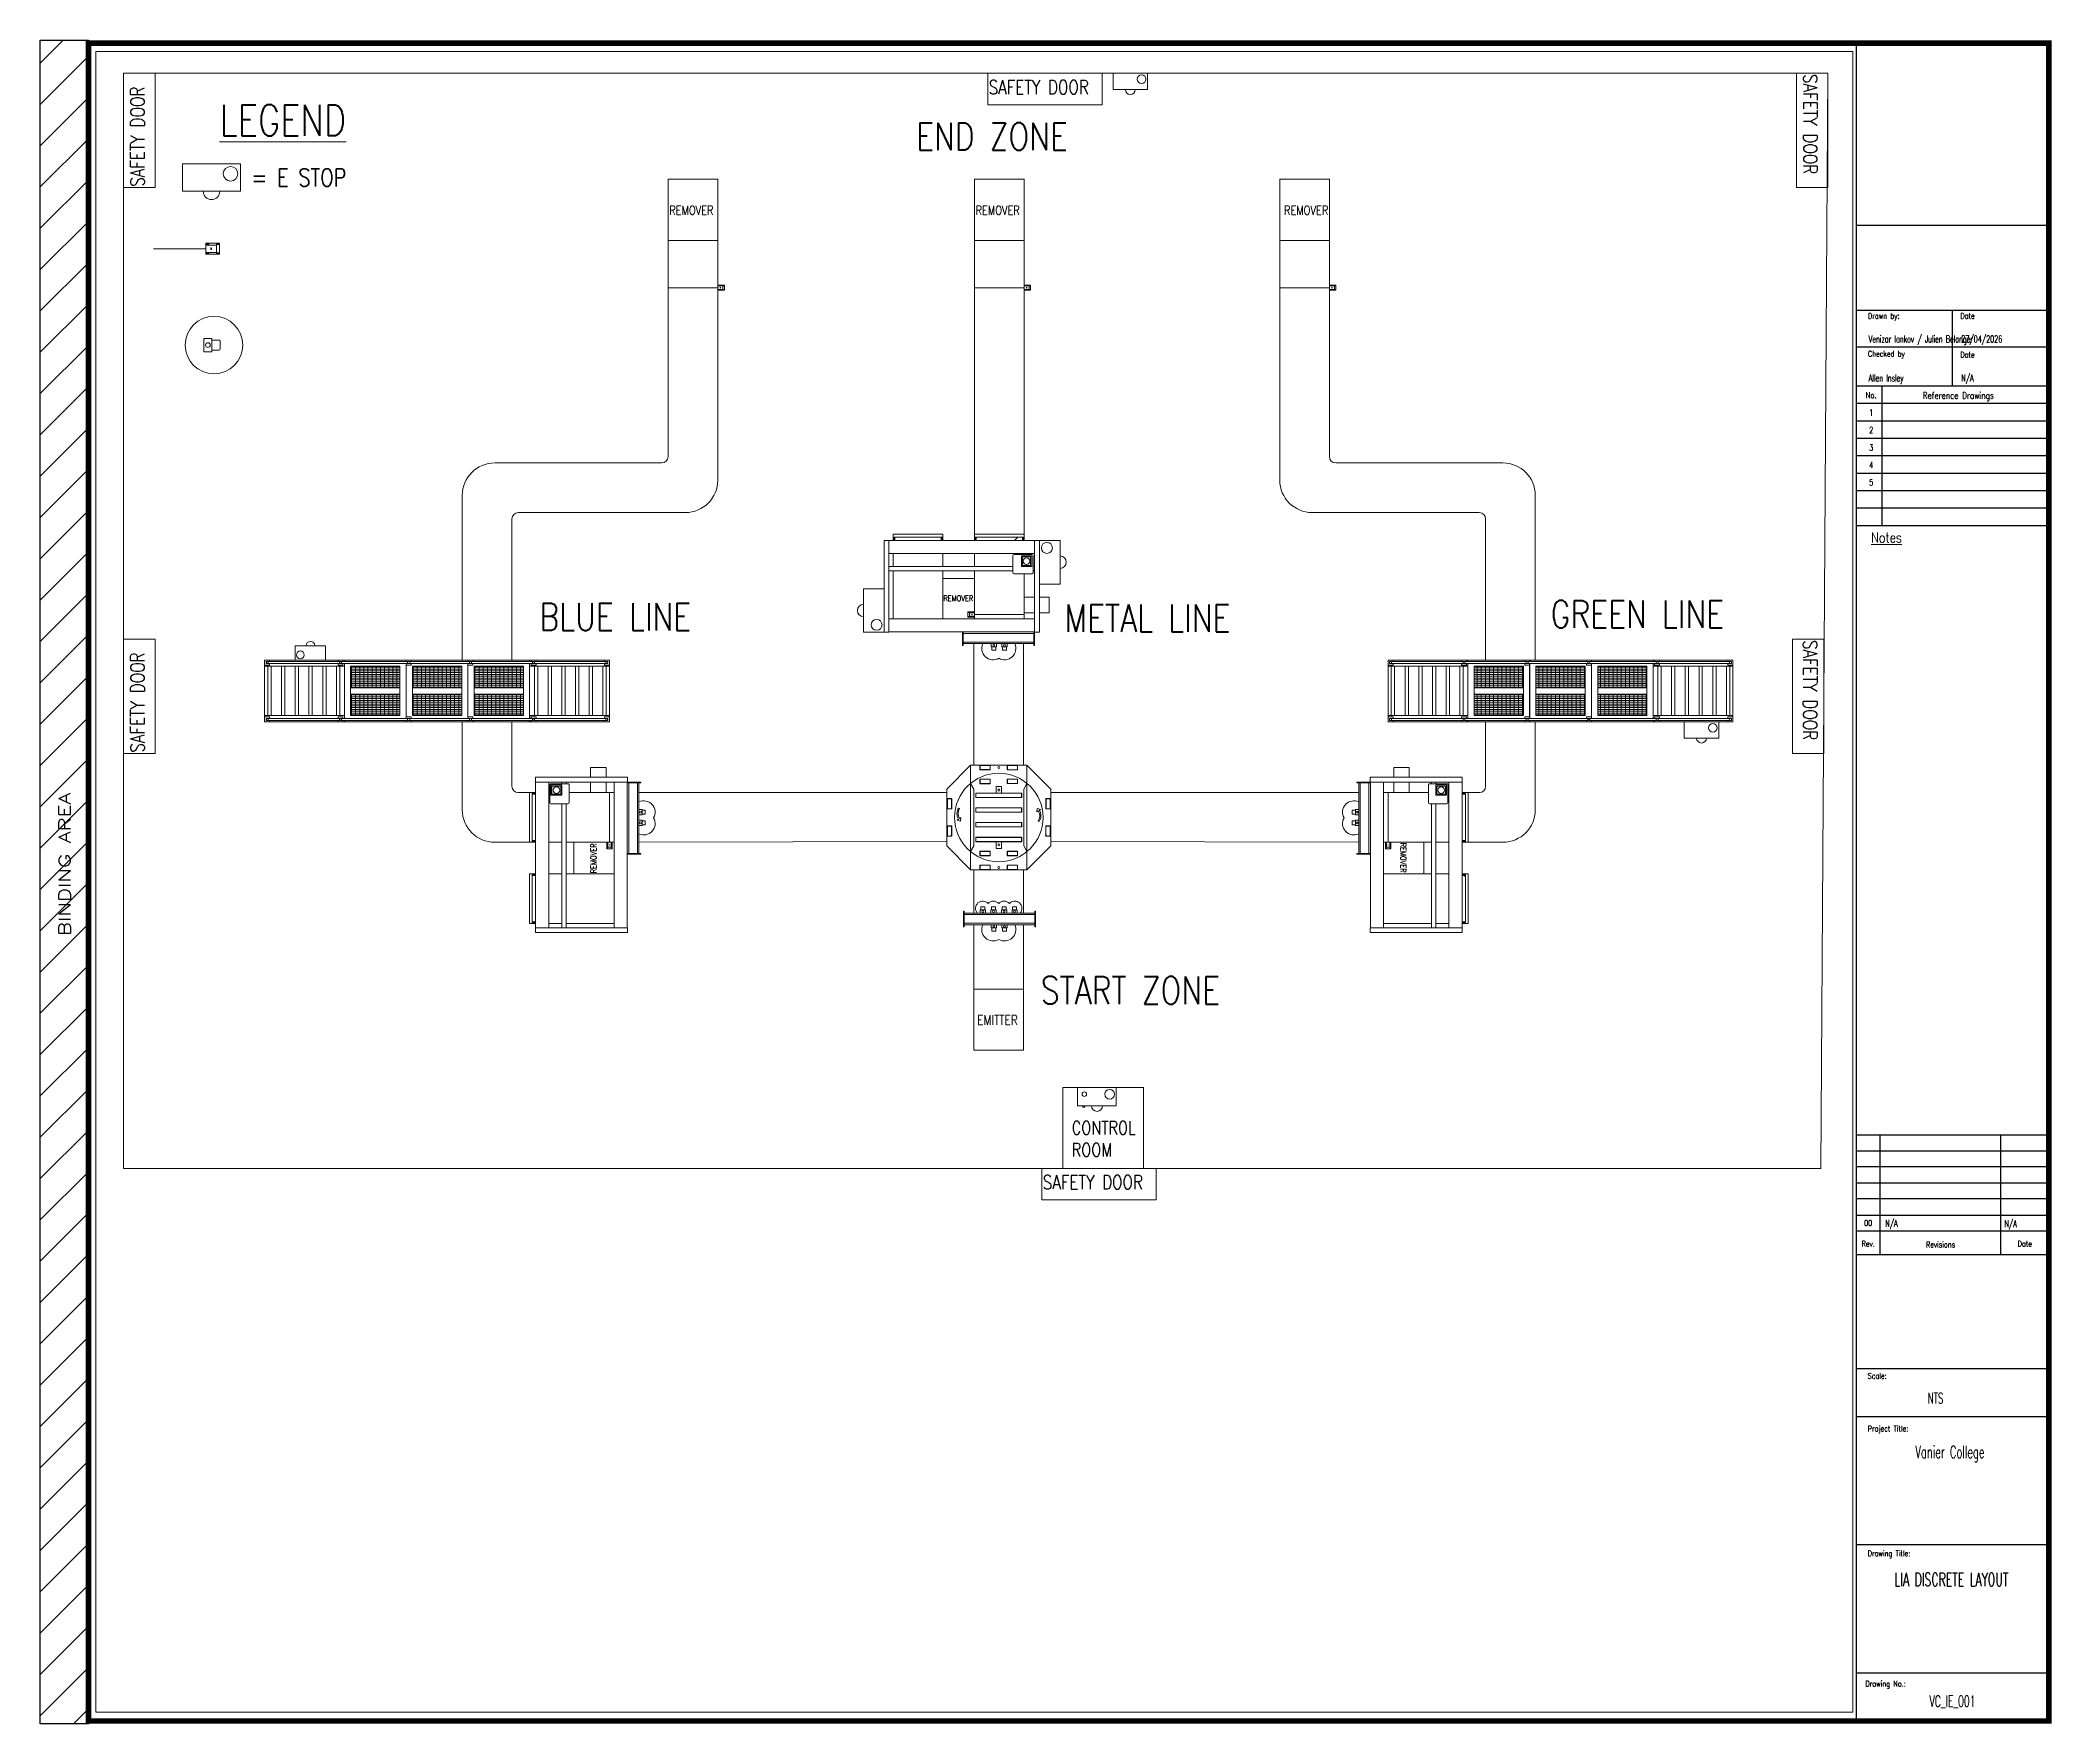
# Paper-space layout 'VC IET ANSI A Template (metric)' of a CAD drawing. Header units: inches. Extents: x 2.52 to 12.03, y 1.08 to 9.04.
# The model-space entities are those that its viewports show. They can reach past a viewport. Long polylines and large blocks are cut down to what shows.
import ezdxf
from ezdxf.enums import TextEntityAlignment as Align

# ---------------------------------------------------------------- set-up
doc = ezdxf.new("R2010")
doc.units = ezdxf.units.IN
doc.header["$LTSCALE"] = 0.5
doc.linetypes.add('HIDDEN', pattern=[0.1875, 0.125, -0.0625])
doc.linetypes.add('HIDDEN2', pattern=[0.1875, 0.125, -0.0625])
doc.layers.add('TEXT', color=7, linetype='Continuous')
doc.styles.add('80', font='simplex.shx', dxfattribs={"width": 0.8, "height": 0.1})
doc.styles.add('RMOC', font='romans.shx', dxfattribs={"width": 0.8})
doc.styles.add('ROMANS', font='ROMANS.shx', dxfattribs={"width": 0.8, "height": 0.09375})
doc.styles.get("Standard").update_dxf_attribs({"font": 'romans.shx', "width": 0.8})
pattern_1 = [(0, (0, 0), (0, 6.985), [5.08, -1.905]), (90, (0, 0), (-6.985, 4e-16), [5.08, -1.905])]
pattern_2 = [(0, (0, 2.607), (0, 6.985), [5.08, -1.905]), (90, (0, 2.607), (-6.985, 4e-16), [5.08, -1.905])]
pattern_3 = [(0, (0, 0.363), (0, 6.985), [5.08, -1.905]), (90, (0, 0.363), (-6.985, 4e-16), [5.08, -1.905])]
pattern_4 = [(0, (9e-05, 1.188), (0, 6.985), [5.08, -1.905]), (90, (9e-05, 1.188), (-6.985, 4e-16), [5.08, -1.905])]
pattern_5 = [(0, (-1.2865, 1.304), (0, 6.985), [5.08, -1.905]), (90, (-1.2865, 1.304), (-6.985, 4e-16), [5.08, -1.905])]
pattern_6 = [(0, (1.288, 1.304), (0, 6.985), [5.08, -1.905]), (90, (1.288, 1.304), (-6.985, 4e-16), [5.08, -1.905])]
pattern_7 = [(0, (-4.846, 0), (0, 6.985), [5.08, -1.905]), (90, (-4.846, 0), (-6.985, 4e-16), [5.08, -1.905])]
pattern_8 = [(45, (18.3522, -102.2286), (-3.48021, 3.48021), []), (135, (18.3522, -102.2286), (-3.48021, -3.48021), [])]
pattern_9 = [(0, (23.053, -3.194), (0, 6.985), [5.08, -1.905]), (90, (23.053, -3.194), (-6.985, 4e-16), [5.08, -1.905])]
pattern_10 = [(0, (21.9386, 0), (0, 6.985), [5.08, -1.905]), (90, (21.9386, 0), (-6.985, 4e-16), [5.08, -1.905])]
pattern_11 = [(45, (85.921, -102.2286), (-3.48021, 3.48021), []), (135, (85.921, -102.2286), (-3.48021, -3.48021), [])]
pattern_12 = [(0, (-4.846, -16.241), (0, 6.985), [5.08, -1.905]), (90, (-4.846, -16.241), (-6.985, 4e-16), [5.08, -1.905])]
pattern_13 = [(0, (25.864, -102.229), (0, 10.82788), [7.8748, -2.95306]), (90, (25.864, -102.229), (-10.82788, 7e-16), [7.8748, -2.95306])]

psp = doc.layouts.new('VC IET ANSI A Template (metric)')

msp = doc.modelspace()

# ---------------------------------------------------------------- texts
at = {"color": 114, "lineweight": 0, "true_color": 0x139b48, "char_height": 0.56014}
for insert, attachment_point, rotation in [((20.672, 185.78), 7, 270), ((-47.012, 181.229), 1, 90), ((21.227, 162.877), 1, 270), ((-47.012, 158.331), 1, 90)]:
    msp.add_mtext_dynamic_manual_height_columns('SAFETY DOOR', width=8.06318, gutter_width=2.801, heights=[0], dxfattribs=dict(at, insert=insert, attachment_point=attachment_point, rotation=rotation))
at = {"color": 114, "lineweight": 0, "true_color": 0x139b48, "attachment_point": 1}
for s, width, gutter_width, insert, char_height in [('SAFETY DOOR', 8.06318, 2.801, (-12.293, 185.537), 0.56014), ('{\\LLEGEND}', 11.55295, 6.271, (-43.409, 184.545), 1.2543), ('END ZONE', 10.25148, 5.565, (-15.232, 183.817), 1.113), ('GREEN LINE', 10.25148, 5.565, (10.443, 164.486), 1.113), ('BLUE LINE', 10.25148, 5.565, (-30.474, 164.376), 1.113), ('METAL LINE', 10.25148, 5.565, (-9.227, 164.319), 1.113), ('START ZONE', 10.25148, 5.565, (-10.185, 149.258), 1.113), ('CONTROL ^JROOM', 7.70757, 2.677, (-8.93, 143.407), 0.53543), ('SAFETY DOOR', 8.06318, 2.801, (-10.102, 141.22), 0.56014)]:
    msp.add_mtext_dynamic_manual_height_columns(s, width=width, gutter_width=gutter_width, heights=[0], dxfattribs=dict(at, insert=insert, char_height=char_height))
at = {"color": 7, "lineweight": 0, "insert": (-42.119, 181.957), "char_height": 0.718, "attachment_point": 1}
msp.add_mtext_dynamic_manual_height_columns('= E STOP', width=6.61317, gutter_width=3.59, heights=[0], dxfattribs=at)
at = {"lineweight": 0}
for s, width, gutter_width, insert, char_height, attachment_point in [('REMOVER', 3.3417, 1.814, (-25.216, 180.457), 0.3628, 1), ('REMOVER', 3.3417, 1.814, (-12.824, 180.457), 0.3628, 1), ('REMOVER', 3.3417, 1.814, (1.451, 180.457), 0.3628, 3), ('REMOVER', 2.13552, 1.159, (-14.123, 164.686), 0.2318, 1), ('EMITTER', 3.57266, 1.939, (-12.75, 147.695), 0.3879, 1)]:
    msp.add_mtext_dynamic_manual_height_columns(s, width=width, gutter_width=gutter_width, heights=[0], dxfattribs=dict(at, insert=insert, char_height=char_height, attachment_point=attachment_point))
at = {"lineweight": 0, "char_height": 0.2318}
for insert, attachment_point, rotation in [((4.367, 154.678), 7, 270), ((-28.396, 153.442), 1, 90)]:
    msp.add_mtext_dynamic_manual_height_columns('REMOVER', width=2.13552, gutter_width=1.159, heights=[0], dxfattribs=dict(at, insert=insert, attachment_point=attachment_point, rotation=rotation))

# ---------------------------------------------------------------- blocks, each defined once
blk = doc.blocks.new('FRAME TEMPLATE COPY')
h = blk.add_hatch()
h.set_pattern_fill('ANSI31', color=256, scale=1.957867, style=0)
h.set_pattern_definition([(45, (4.66092, -0.6011), (-0.1730526, 0.1730526), [])])
h.paths.add_polyline_path([(0.756, 10.61), (0.352, 10.61), (0.352, 0), (0.756, 0)])
h.paths.add_polyline_path([(0.63, 4.891), (0.63, 5.943), (0.483, 5.943), (0.483, 4.891)], flags=24)
at = {"color": 7, "linetype": 'Continuous', "lineweight": -3}
for p, q in [((15.56, 10.592), (15.56, 0.017)), ((15.56, 9.444), (17.175, 9.444)), ((15.56, 8.909), (17.175, 8.909)), ((16.364, 8.909), (16.364, 8.43)), ((17.175, 8.675), (15.56, 8.675)), ((17.175, 8.43), (15.56, 8.43)), ((15.56, 3.711), (17.175, 3.711)), ((15.762, 2.954), (15.762, 3.711)), ((16.771, 2.954), (16.771, 3.711)), ((15.56, 3.61), (17.175, 3.61)), ((17.175, 3.509), (15.56, 3.509)), ((15.56, 3.408), (17.175, 3.408)), ((17.175, 3.307), (15.56, 3.307)), ((15.56, 3.206), (17.175, 3.206)), ((17.175, 3.105), (15.56, 3.105)), ((15.56, 2.238), (17.175, 2.238)), ((17.175, 1.935), (15.56, 1.935)), ((17.175, 1.128), (15.56, 1.128)), ((15.56, 0.32), (17.175, 0.32))]:
    blk.add_line(p, q, dxfattribs=at)
at = {"linetype": 'Continuous', "lineweight": -3}
for p, q in [((15.774, 8.43), (15.774, 7.55)), ((17.175, 8.32), (15.56, 8.32)), ((17.134, 8.32), (15.594, 8.32)), ((17.175, 8.21), (15.56, 8.21)), ((17.175, 8.1), (15.56, 8.1)), ((17.175, 7.99), (15.56, 7.99)), ((17.175, 7.88), (15.56, 7.88)), ((17.175, 7.77), (15.56, 7.77)), ((17.175, 7.66), (15.56, 7.66)), ((17.175, 7.55), (15.56, 7.55))]:
    blk.add_line(p, q, dxfattribs=at)
at = {"color": 7, "lineweight": -3}
blk.add_line((17.175, 2.954), (15.56, 2.954), dxfattribs=at)
blk.add_lwpolyline([(0.756, 0), (0.352, 0), (0.352, 10.61), (0.756, 10.61)], close=True)
at = {"const_width": 0.0353}
blk.add_lwpolyline([(0.756, 0.017), (17.175, 0.017), (17.175, 10.592), (0.756, 10.592)], close=True, dxfattribs=at)
at = {"color": 7, "lineweight": 13, "style": 'RMOC'}
for s, height, p in [('Drawn by:', 0.0358, (15.659, 8.855)), ('Date', 0.0358, (16.433, 8.855)), ('Checked by', 0.0358, (15.659, 8.616)), ('Date', 0.0358, (16.433, 8.61)), ('Scale:', 0.0358, (15.657, 2.174)), ('Project Title:', 0.03581, (15.657, 1.842)), ('Drawing Title:', 0.03581, (15.657, 1.055)), ('Drawing No.:', 0.03581, (15.638, 0.234))]:
    blk.add_text(s, height=height, dxfattribs=at).set_placement(p)
at = {"color": 7, "linetype": 'Continuous', "lineweight": 13}
blk.add_text('BINDING AREA', height=0.09797, rotation=90, dxfattribs=at).set_placement((0.557, 5.417), align=Align.MIDDLE)
at = {"color": 7, "lineweight": 13}
for s, height, style, p in [('00', 0.0353, '80', (15.661, 3.156)), ('Rev.', 0.0358, 'RMOC', (15.661, 3.025)), ('Date', 0.0358, 'RMOC', (16.973, 3.025)), ('Revisions', 0.0358, 'RMOC', (16.267, 3.02))]:
    blk.add_text(s, height=height, dxfattribs=dict(at, style=style)).set_placement(p, align=Align.MIDDLE_CENTER)
for s, insert, char_height, width, attachment_point in [('No.', (15.686, 8.373), 0.0388, 0.17547, 5), ('Reference Drawings', (16.416, 8.364), 0.04233, 0.8964, 5), ('1', (15.686, 8.263), 0.0388, 0.17547, 5), ('2', (15.686, 8.153), 0.0388, 0.17547, 5), ('3', (15.686, 8.043), 0.0388, 0.17547, 5), ('4', (15.686, 7.933), 0.0388, 0.17547, 5), ('5', (15.686, 7.823), 0.0388, 0.17547, 5), ('{\\LNotes}', (15.686, 7.476), 0.064, 0.8964, 4)]:
    blk.add_mtext(s, dxfattribs=dict(at, insert=insert, char_height=char_height, width=width, attachment_point=attachment_point))
at = {"lineweight": 0, "width": 0.8}
blk.add_attdef('SCALE', (16.158, 2.018), '', height=0.1, dxfattribs=at)
at = {"layer": 'TEXT', "color": 7, "style": '80', "width": 0.8}
for tag, p in [('DRAWN_BY', (15.666, 8.704)), ('DATE_DRAWN', (16.441, 8.704)), ('CHECKED_BY', (15.666, 8.459)), ('DATE_CHECKED', (16.441, 8.459)), ('REF_DRAWINGS', (15.805, 8.244)), ('REF_DRAWINGS_2', (15.805, 8.134)), ('REF_DRAWINGS_3', (15.805, 8.024)), ('REF_DRAWINGS_4', (15.805, 7.913)), ('REF_DRAWINGS_5', (15.805, 7.803)), ('REV_NO-05', (15.602, 3.637)), ('REV-05', (15.804, 3.637)), ('DATE_REVISED_05', (16.802, 3.634)), ('REV_NO-04', (15.602, 3.536)), ('REV-04', (15.804, 3.536)), ('DATE_REVISED_04', (16.802, 3.533)), ('REV_NO-03', (15.602, 3.435)), ('REV-03', (15.804, 3.435)), ('DATE_REVISED_03', (16.802, 3.432)), ('REV_NO-02', (15.602, 3.334)), ('REV-02', (15.804, 3.334)), ('DATE_REVISED_02', (16.802, 3.331)), ('REV_NO-01', (15.602, 3.233)), ('REV-01', (15.804, 3.233)), ('REVISIONS', (15.804, 3.132)), ('DATE_REVISED_01', (16.802, 3.23)), ('DATE_REVISED', (16.802, 3.129))]:
    blk.add_attdef(tag, p, '', height=0.0441, dxfattribs=at)
at = {"layer": 'TEXT', "color": 7, "style": 'ROMANS', "width": 0.8}
for tag, height, p in [('PROJECT_TITLE_1', 0.0761, (16.346, 1.674)), ('PROJECT_TITLE_2', 0.0761, (16.346, 1.539)), ('PROJECT_TITLE_3', 0.0761, (16.346, 1.404)), ('PROJECT_TITLE_4', 0.0761, (16.346, 1.271)), ('DRAWING_TITLE_1', 0.0836, (16.358, 0.867)), ('DRAWING_TITLE_2', 0.0836, (16.358, 0.728)), ('DRAWING_TITLE_3', 0.0836, (16.358, 0.586)), ('DRAWING_TITLE_4', 0.0836, (16.358, 0.456)), ('DRAWING', 0.071, (16.368, 0.107))]:
    blk.add_attdef(tag, text='', height=height, dxfattribs=at).set_placement(p, align=Align.CENTER)

# ---------------------------------------------------------------- hatches: boundary and pattern name
at = {"lineweight": 0}
h = msp.add_hatch(dxfattribs=at)
h.set_pattern_fill('ANSI37', color=1, scale=7.195276, angle=90)
h.set_pattern_definition([(135, (1228.657, 383.975), (-16.15386, -16.15386), []), (225, (1228.657, 383.975), (16.15386, -16.15386), [])])
h.paths.add_polyline_path([(-6.76, 185.157, 1), (-6.363, 185.157)])
h = msp.add_hatch(dxfattribs=at)
h.set_pattern_fill('ANSI37', color=1, scale=12.099998, angle=90)
h.set_pattern_definition([(135, (2033.48, 515.386), (-27.1653, -27.1653), []), (225, (2033.48, 515.386), (27.1653, -27.1653), [])])
h.paths.add_polyline_path([(-44.072, 181.043, 1), (-43.403, 181.043)])
h = msp.add_hatch(dxfattribs=at)
h.set_pattern_fill('ANSI37')
h.set_pattern_definition([(45, (20.0068, 0), (-2.245064, 2.245064), []), (135, (20.0068, 0), (-2.245064, -2.245064), [])])
h.paths.add_polyline_path([(-8.921, 170.458), (-8.921, 170.406), (-8.973, 170.406), (-8.973, 170.458)])
h = msp.add_hatch(dxfattribs=at)
h.set_pattern_fill('ANSI37')
h.set_pattern_definition([(45, (0, -1.4823), (-2.245064, 2.245064), []), (135, (0, -1.4823), (-2.245064, -2.245064), [])])
h.paths.add_polyline_path([(-36.493, 168.976), (-36.545, 168.976), (-36.545, 168.924), (-36.493, 168.924)])
h = msp.add_hatch(dxfattribs=at)
h.set_pattern_fill('ANSI37')
h.set_pattern_definition([(45, (21.6173, -1.4823), (-2.245064, 2.245064), []), (135, (21.6173, -1.4823), (-2.245064, -2.245064), [])])
h.paths.add_polyline_path([(-10.532, 168.976), (-10.532, 168.924), (-10.583, 168.924), (-10.583, 168.976)])
h = msp.add_hatch(dxfattribs=at)
h.set_pattern_fill('ANSI37')
h.set_pattern_definition([(45, (20.0068, -1.4823), (-2.245064, 2.245064), []), (135, (20.0068, -1.4823), (-2.245064, -2.245064), [])])
h.paths.add_polyline_path([(-8.921, 168.976), (-8.921, 168.924), (-8.973, 168.924), (-8.973, 168.976)])
h = msp.add_hatch(dxfattribs=at)
h.set_pattern_fill('ANGLE')
h.set_pattern_definition(pattern_7)
h.paths.add_polyline_path([(-36.528, 165.786), (-36.528, 165.764), (-36.441, 165.764), (-36.441, 165.786)])
h.paths.add_polyline_path([(-36.528, 167.015), (-36.528, 166.993), (-36.441, 166.993), (-36.441, 167.015)])
at = {"lineweight": 0, "true_color": 0xf8d731}
h = msp.add_hatch(dxfattribs=at)
h.set_pattern_fill('ANGLE', color=40)
h.set_pattern_definition(pattern_7)
h.paths.add_polyline_path([(-36.441, 166.993), (-36.528, 166.993), (-36.528, 165.786), (-36.441, 165.786)])
h = msp.add_hatch(dxfattribs=at)
h.set_pattern_fill('ANSI37', color=40, scale=1.550161)
h.set_pattern_definition([(45, (25.864, -102.2286), (-3.48021, 3.48021), []), (135, (25.864, -102.2286), (-3.48021, -3.48021), [])])
h.paths.add_polyline_path([(6.995, 156.637), (6.86, 156.637), (6.86, 154.766), (6.995, 154.766)])
h.paths.add_polyline_path([(6.995, 153.352), (6.86, 153.352), (6.86, 151.481), (6.995, 151.481)])
h.paths.add_polyline_path([(-10.928, 166.915), (-10.928, 167.05), (-12.799, 167.05), (-12.799, 166.915)])
h.paths.add_polyline_path([(-16.084, 167.05), (-16.084, 166.915), (-14.213, 166.915), (-14.213, 167.05)])
at = {"lineweight": 0}
h = msp.add_hatch(dxfattribs=at)
h.set_pattern_fill('ANGLE')
h.set_pattern_definition(pattern_10)
h.paths.add_polyline_path([(-9.743, 165.786), (-9.743, 165.764), (-9.656, 165.764), (-9.656, 165.786)])
h.paths.add_polyline_path([(-9.743, 167.015), (-9.743, 166.993), (-9.656, 166.993), (-9.656, 167.015)])
at = {"lineweight": 0, "true_color": 0xf8d731}
h = msp.add_hatch(dxfattribs=at)
h.set_pattern_fill('ANGLE', color=40)
h.set_pattern_definition(pattern_10)
h.paths.add_polyline_path([(-9.656, 166.993), (-9.743, 166.993), (-9.743, 165.786), (-9.656, 165.786)])
at = {"lineweight": 0}
h = msp.add_hatch(dxfattribs=at)
h.set_pattern_fill('ANSI37', color=1, scale=9.105044, angle=180)
h.set_pattern_definition([(225, (-260.993, 1729.1), (20.4414, -20.4414), []), (315, (-260.993, 1729.1), (20.4414, 20.4414), [])])
h.paths.add_polyline_path([(-9.405, 165.779, 1), (-9.405, 166.282)])
h = msp.add_hatch(dxfattribs=at)
h.set_pattern_fill('ANGLE')
h.set_pattern_definition(pattern_7)
h.paths.add_polyline_path([(-36.441, 163.666), (-36.528, 163.666), (-36.528, 163.644), (-36.441, 163.644)])
h.paths.add_polyline_path([(-36.528, 164.896), (-36.528, 164.873), (-36.441, 164.873), (-36.441, 164.896)])
at = {"lineweight": 0, "true_color": 0xf8d731}
h = msp.add_hatch(dxfattribs=at)
h.set_pattern_fill('ANGLE', color=40)
h.set_pattern_definition([(0, (-4.846, -2.1194), (0, 6.985), [5.08, -1.905]), (90, (-4.846, -2.1194), (-6.985, 4e-16), [5.08, -1.905])])
h.paths.add_polyline_path([(-36.441, 164.873), (-36.528, 164.873), (-36.528, 163.666), (-36.441, 163.666)])
h = msp.add_hatch(dxfattribs=at)
h.set_pattern_fill('ANGLE', color=40)
h.set_pattern_definition(pattern_7)
h.paths.add_polyline_path([(-36.528, 163.666), (-36.441, 163.666), (-36.441, 164.873), (-36.528, 164.873)])
at = {"lineweight": 0}
h = msp.add_hatch(dxfattribs=at)
h.set_pattern_fill('ANGLE')
h.set_pattern_definition([(0, (0, -2.1194), (0, 6.985), [5.08, -1.905]), (90, (0, -2.1194), (-6.985, 4e-16), [5.08, -1.905])])
h.paths.add_polyline_path([(-31.595, 163.666), (-31.682, 163.666), (-31.682, 163.644), (-31.595, 163.644)])
h.paths.add_polyline_path([(-31.595, 164.896), (-31.682, 164.896), (-31.682, 164.873), (-31.595, 164.873)])
h = msp.add_hatch(dxfattribs=at)
h.set_pattern_fill('ANGLE')
h.set_pattern_definition(pattern_10)
h.paths.add_polyline_path([(-9.656, 163.666), (-9.743, 163.666), (-9.743, 163.644), (-9.656, 163.644)])
h.paths.add_polyline_path([(-9.743, 164.896), (-9.743, 164.873), (-9.656, 164.873), (-9.656, 164.896)])
at = {"lineweight": 0, "true_color": 0xf8d731}
h = msp.add_hatch(dxfattribs=at)
h.set_pattern_fill('ANGLE', color=40)
h.set_pattern_definition(pattern_10)
h.paths.add_polyline_path([(-9.743, 163.666), (-9.656, 163.666), (-9.656, 164.873), (-9.743, 164.873)])
h = msp.add_hatch(dxfattribs=at)
h.set_pattern_fill('ANGLE', color=40)
h.set_pattern_definition([(0, (21.9386, -2.1194), (0, 6.985), [5.08, -1.905]), (90, (21.9386, -2.1194), (-6.985, 4e-16), [5.08, -1.905])])
h.paths.add_polyline_path([(-9.656, 164.873), (-9.743, 164.873), (-9.743, 163.666), (-9.656, 163.666)])
at = {"lineweight": 0}
h = msp.add_hatch(dxfattribs=at)
h.set_pattern_fill('ANSI37', color=1, scale=9.039911)
h.set_pattern_definition([(45, (232.436, -1387.817), (-20.2952, 20.2952), []), (135, (232.436, -1387.817), (-20.2952, -20.2952), [])])
h.paths.add_polyline_path([(-17.352, 164.322, 1), (-17.352, 163.822)])
h = msp.add_hatch(dxfattribs=at)
h.set_pattern_fill('ANGLE')
h.set_pattern_definition(pattern_9)
h.paths.add_polyline_path([(-8.542, 162.592), (-8.629, 162.592), (-8.629, 162.569), (-8.542, 162.569)])
h.paths.add_polyline_path([(-8.542, 163.821), (-8.629, 163.821), (-8.629, 163.799), (-8.542, 163.799)])
at = {"lineweight": 0, "true_color": 0xf8d731}
h = msp.add_hatch(dxfattribs=at)
h.set_pattern_fill('ANGLE', color=40)
h.set_pattern_definition(pattern_9)
h.paths.add_polyline_path([(-8.542, 163.799), (-8.629, 163.799), (-8.629, 162.592), (-8.542, 162.592)])
at = {"lineweight": 0}
h = msp.add_hatch(dxfattribs=at)
h.set_pattern_fill('ANSI37', color=1, scale=6.361799, angle=270)
h.set_pattern_definition([(315, (-1131.872, -13.135), (14.28265, 14.28265), []), (45, (-1131.872, -13.135), (-14.28265, 14.28265), [])])
h.paths.add_polyline_path([(-39.561, 162.652, 1), (-39.913, 162.652)])
h = msp.add_hatch(dxfattribs=at)
h.set_pattern_fill('ANSI37', scale=1.550161, angle=180)
h.set_pattern_definition([(225, (-90.5435, 426.166), (3.48021, -3.48021), []), (315, (-90.5435, 426.166), (3.48021, 3.48021), [])])
h.paths.add_polyline_path([(-41.526, 161.928), (-41.445, 161.928), (-41.445, 162.009), (-41.526, 162.009)])
h = msp.add_hatch(dxfattribs=at)
h.set_pattern_fill('ANSI37', scale=1.550161, angle=180)
h.set_pattern_definition([(225, (-87.575, 426.166), (3.48021, -3.48021), []), (315, (-87.575, 426.166), (3.48021, 3.48021), [])])
h.paths.add_polyline_path([(-38.557, 161.928), (-38.477, 161.928), (-38.477, 162.009), (-38.557, 162.009)])
h = msp.add_hatch(dxfattribs=at)
h.set_pattern_fill('ANSI37')
h.set_pattern_definition([(45, (-3.2335, 0), (-2.245064, 2.245064), []), (135, (-3.2335, 0), (-2.245064, -2.245064), [])])
h.paths.add_polyline_path([(-35.8, 161.928), (-35.719, 161.928), (-35.719, 162.009), (-35.8, 162.009)])
h = msp.add_hatch(dxfattribs=at)
h.set_pattern_fill('ANSI37', scale=1.550161)
h.set_pattern_definition(pattern_8)
h.paths.add_polyline_path([(-35.719, 162.009), (-35.8, 162.009), (-35.8, 161.928), (-35.719, 161.928)])
h.paths.add_polyline_path([(-35.719, 159.711), (-35.8, 159.711), (-35.8, 159.63), (-35.719, 159.63)])
h.paths.add_polyline_path([(-33.223, 159.711), (-33.3, 159.711), (-33.3, 159.63), (-33.223, 159.63)])
h = msp.add_hatch(dxfattribs=at)
h.set_pattern_fill('ANSI37', scale=1.550161)
h.set_pattern_definition([(45, (23.348, -102.2286), (-3.48021, 3.48021), []), (135, (23.348, -102.2286), (-3.48021, -3.48021), [])])
h.paths.add_polyline_path([(-33.303, 162.009), (-33.303, 161.928), (-33.223, 161.928), (-33.223, 162.009)])
h = msp.add_hatch(dxfattribs=at)
h.set_pattern_fill('ANGLE', scale=1.550161)
h.set_pattern_definition(pattern_13)
h.paths.add_polyline_path([(-33.3, 161.928), (-33.223, 161.928), (-33.223, 162.009), (-33.3, 162.009)])
h = msp.add_hatch(dxfattribs=at)
h.set_pattern_fill('ANSI37', scale=1.550161)
h.set_pattern_definition(pattern_8)
h.paths.add_polyline_path([(-30.666, 162.009), (-30.746, 162.009), (-30.746, 161.928), (-30.666, 161.928)])
h = msp.add_hatch(dxfattribs=at)
h.set_pattern_fill('ANSI37', scale=1.550161)
h.set_pattern_definition([(45, (21.3207, -102.2286), (-3.48021, 3.48021), []), (135, (21.3207, -102.2286), (-3.48021, -3.48021), [])])
h.paths.add_polyline_path([(-27.697, 162.009), (-27.778, 162.009), (-27.778, 161.928), (-27.697, 161.928)])
h = msp.add_hatch(dxfattribs=at)
h.set_pattern_fill('ANSI37', scale=1.550161)
h.set_pattern_definition([(45, (88.8895, -102.2286), (-3.48021, 3.48021), []), (135, (88.8895, -102.2286), (-3.48021, -3.48021), [])])
h.paths.add_polyline_path([(3.932, 162.009), (4.013, 162.009), (4.013, 161.928), (3.932, 161.928)])
h = msp.add_hatch(dxfattribs=at)
h.set_pattern_fill('ANSI37', scale=1.550161)
h.set_pattern_definition(pattern_11)
h.paths.add_polyline_path([(6.901, 162.009), (6.981, 162.009), (6.981, 161.928), (6.901, 161.928)])
h = msp.add_hatch(dxfattribs=at)
h.set_pattern_fill('ANSI37', scale=1.550161)
h.set_pattern_definition(pattern_11)
h.paths.add_polyline_path([(11.954, 162.009), (12.035, 162.009), (12.035, 161.928), (11.954, 161.928)])
h.paths.add_polyline_path([(11.954, 159.711), (12.035, 159.711), (12.035, 159.63), (11.954, 159.63)])
h.paths.add_polyline_path([(9.458, 159.711), (9.536, 159.711), (9.536, 159.63), (9.458, 159.63)])
h = msp.add_hatch(dxfattribs=at)
h.set_pattern_fill('ANSI37', scale=1.550161)
h.set_pattern_definition([(45, (90.917, -102.2286), (-3.48021, 3.48021), []), (135, (90.917, -102.2286), (-3.48021, -3.48021), [])])
h.paths.add_polyline_path([(9.538, 161.928), (9.458, 161.928), (9.458, 162.009), (9.538, 162.009)])
h = msp.add_hatch(dxfattribs=at)
h.set_pattern_fill('ANSI37', scale=1.550161, angle=180)
h.set_pattern_definition([(225, (-20.0063, 426.166), (3.48021, -3.48021), []), (315, (-20.0063, 426.166), (3.48021, 3.48021), [])])
h.paths.add_polyline_path([(14.792, 161.928), (14.712, 161.928), (14.712, 162.009), (14.792, 162.009)])
h = msp.add_hatch(dxfattribs=at)
h.set_pattern_fill('ANSI37', scale=1.550161, angle=180)
h.set_pattern_definition([(225, (-22.9747, 426.166), (3.48021, -3.48021), []), (315, (-22.9747, 426.166), (3.48021, 3.48021), [])])
h.paths.add_polyline_path([(17.761, 161.928), (17.68, 161.928), (17.68, 162.009), (17.761, 162.009)])
h = msp.add_hatch(dxfattribs=at)
h.set_pattern_fill('ANGLE')
h.set_pattern_definition(pattern_9)
h.paths.add_polyline_path([(-8.542, 160.472), (-8.629, 160.472), (-8.629, 160.45), (-8.542, 160.45)])
h.paths.add_polyline_path([(-8.542, 161.701), (-8.629, 161.701), (-8.629, 161.679), (-8.542, 161.679)])
at = {"lineweight": 0, "true_color": 0xf8d731}
h = msp.add_hatch(dxfattribs=at)
h.set_pattern_fill('ANGLE', color=40)
h.set_pattern_definition(pattern_9)
h.paths.add_polyline_path([(-8.542, 161.679), (-8.629, 161.679), (-8.629, 160.472), (-8.542, 160.472)])
at = {"lineweight": 0}
h = msp.add_hatch(dxfattribs=at)
h.set_pattern_fill('ANSI37', scale=1.550161, angle=180)
h.set_pattern_definition([(225, (-90.5435, 423.868), (3.48021, -3.48021), []), (315, (-90.5435, 423.868), (3.48021, 3.48021), [])])
h.paths.add_polyline_path([(-41.526, 159.63), (-41.445, 159.63), (-41.445, 159.711), (-41.526, 159.711)])
h = msp.add_hatch(dxfattribs=at)
h.set_pattern_fill('ANSI37', scale=1.550161, angle=180)
h.set_pattern_definition([(225, (-87.575, 423.868), (3.48021, -3.48021), []), (315, (-87.575, 423.868), (3.48021, 3.48021), [])])
h.paths.add_polyline_path([(-38.557, 159.63), (-38.477, 159.63), (-38.477, 159.711), (-38.557, 159.711)])
h = msp.add_hatch(dxfattribs=at)
h.set_pattern_fill('ANSI37')
h.set_pattern_definition([(45, (-3.2335, -1.4823), (-2.245064, 2.245064), []), (135, (-3.2335, -1.4823), (-2.245064, -2.245064), [])])
h.paths.add_polyline_path([(-35.8, 159.63), (-35.719, 159.63), (-35.719, 159.711), (-35.8, 159.711)])
h = msp.add_hatch(dxfattribs=at)
h.set_pattern_fill('ANSI37')
h.set_pattern_definition([(45, (-1.623, -1.4823), (-2.245064, 2.245064), []), (135, (-1.623, -1.4823), (-2.245064, -2.245064), [])])
h.paths.add_polyline_path([(-33.303, 159.63), (-33.223, 159.63), (-33.223, 159.711), (-33.303, 159.711)])
h = msp.add_hatch(dxfattribs=at)
h.set_pattern_fill('ANSI37', scale=1.550161)
h.set_pattern_definition([(45, (18.3522, -104.5263), (-3.48021, 3.48021), []), (135, (18.3522, -104.5263), (-3.48021, -3.48021), [])])
h.paths.add_polyline_path([(-30.666, 159.711), (-30.746, 159.711), (-30.746, 159.63), (-30.666, 159.63)])
h = msp.add_hatch(dxfattribs=at)
h.set_pattern_fill('ANSI37', scale=1.550161)
h.set_pattern_definition([(45, (21.3207, -104.5263), (-3.48021, 3.48021), []), (135, (21.3207, -104.5263), (-3.48021, -3.48021), [])])
h.paths.add_polyline_path([(-27.697, 159.711), (-27.778, 159.711), (-27.778, 159.63), (-27.697, 159.63)])
h = msp.add_hatch(dxfattribs=at)
h.set_pattern_fill('ANSI37', scale=1.550161)
h.set_pattern_definition([(45, (88.8895, -104.5263), (-3.48021, 3.48021), []), (135, (88.8895, -104.5263), (-3.48021, -3.48021), [])])
h.paths.add_polyline_path([(3.932, 159.711), (4.013, 159.711), (4.013, 159.63), (3.932, 159.63)])
h = msp.add_hatch(dxfattribs=at)
h.set_pattern_fill('ANSI37', scale=1.550161)
h.set_pattern_definition([(45, (85.921, -104.5263), (-3.48021, 3.48021), []), (135, (85.921, -104.5263), (-3.48021, -3.48021), [])])
h.paths.add_polyline_path([(6.901, 159.711), (6.981, 159.711), (6.981, 159.63), (6.901, 159.63)])
h = msp.add_hatch(dxfattribs=at)
h.set_pattern_fill('ANSI37', scale=1.550161, angle=180)
h.set_pattern_definition([(225, (-20.0063, 423.868), (3.48021, -3.48021), []), (315, (-20.0063, 423.868), (3.48021, 3.48021), [])])
h.paths.add_polyline_path([(14.792, 159.63), (14.712, 159.63), (14.712, 159.711), (14.792, 159.711)])
h = msp.add_hatch(dxfattribs=at)
h.set_pattern_fill('ANSI37', scale=1.550161, angle=180)
h.set_pattern_definition([(225, (-22.9747, 423.868), (3.48021, -3.48021), []), (315, (-22.9747, 423.868), (3.48021, 3.48021), [])])
h.paths.add_polyline_path([(17.761, 159.63), (17.68, 159.63), (17.68, 159.711), (17.761, 159.711)])
h = msp.add_hatch(dxfattribs=at)
h.set_pattern_fill('ANSI37', color=1, scale=7.195276, angle=90)
h.set_pattern_definition([(135, (1251.77, 357.73), (-16.15386, -16.15386), []), (225, (1251.77, 357.73), (16.15386, -16.15386), [])])
h.paths.add_polyline_path([(16.352, 158.911, 1), (16.75, 158.911)])
h = msp.add_hatch(dxfattribs=at)
h.set_pattern_fill('ANGLE', color=256)
h.set_pattern_definition(pattern_2)
h.paths.add_polyline_path([(-12.645, 157.812), (-12.645, 157.632), (-12.227, 157.632), (-12.227, 157.812)])
h.paths.add_polyline_path([(-12.635, 157.808), (-12.237, 157.808), (-12.237, 157.721), (-12.237, 157.635), (-12.635, 157.635), (-12.635, 157.721)], flags=16)
h = msp.add_hatch(dxfattribs=at)
h.set_pattern_fill('ANGLE', color=256)
h.set_pattern_definition(pattern_4)
h.paths.add_polyline_path([(-12.645, 157.248), (-12.645, 157.067), (-12.227, 157.067), (-12.227, 157.248)])
h.paths.add_polyline_path([(-12.635, 157.244), (-12.237, 157.244), (-12.237, 157.158), (-12.237, 157.072), (-12.635, 157.072), (-12.635, 157.158)], flags=16)
h = msp.add_hatch(dxfattribs=at)
h.set_pattern_fill('ANGLE', color=256)
h.set_pattern_definition(pattern_2)
h.paths.add_polyline_path([(-11.538, 157.812), (-11.538, 157.631), (-11.12, 157.631), (-11.12, 157.812)])
h.paths.add_polyline_path([(-11.527, 157.807), (-11.13, 157.807), (-11.13, 157.72), (-11.13, 157.634), (-11.528, 157.634), (-11.527, 157.72)], flags=16)
h = msp.add_hatch(dxfattribs=at)
h.set_pattern_fill('ANGLE', color=256)
h.set_pattern_definition([(0, (0.7146, 1.1876), (0, 6.985), [5.08, -1.905]), (90, (0.7146, 1.1876), (-6.985, 4e-16), [5.08, -1.905])])
h.paths.add_polyline_path([(-11.538, 157.248), (-11.538, 157.068), (-11.119, 157.068), (-11.119, 157.248)])
h.paths.add_polyline_path([(-11.528, 157.245), (-11.13, 157.245), (-11.13, 157.159), (-11.13, 157.073), (-11.527, 157.073), (-11.527, 157.159)], flags=16)
h = msp.add_hatch(dxfattribs=at)
h.set_pattern_fill('ANGLE', color=256)
h.set_pattern_definition(pattern_4)
h.paths.add_polyline_path([(-11.538, 157.248), (-11.538, 157.068), (-11.119, 157.068), (-11.119, 157.248)])
h.paths.add_polyline_path([(-11.528, 157.245), (-11.13, 157.245), (-11.13, 157.159), (-11.13, 157.073), (-11.527, 157.073), (-11.527, 157.159)], flags=16)
at = {"lineweight": 0, "true_color": 0xf8d731}
h = msp.add_hatch(dxfattribs=at)
h.set_pattern_fill('ANGLE', color=40, scale=1.550161)
h.set_pattern_definition(pattern_13)
h.paths.add_polyline_path([(-30.76, 154.766), (-30.625, 154.766), (-30.625, 156.637), (-30.76, 156.637)])
h.paths.add_polyline_path([(-30.76, 151.481), (-30.625, 151.481), (-30.625, 153.352), (-30.76, 153.352)])
at = {"lineweight": 0}
h = msp.add_hatch(dxfattribs=at)
h.set_pattern_fill('ANGLE', color=256)
h.set_pattern_definition(pattern_5)
h.paths.add_polyline_path([(-13.966, 156.463), (-13.966, 156.045), (-13.785, 156.045), (-13.785, 156.463)])
h.paths.add_polyline_path([(-13.963, 156.453), (-13.877, 156.453), (-13.79, 156.453), (-13.79, 156.055), (-13.877, 156.055), (-13.963, 156.055)], flags=16)
h = msp.add_hatch(dxfattribs=at)
h.set_pattern_fill('ANGLE', color=256)
h.set_pattern_definition([(0, (9e-05, 0.825), (0, 6.985), [5.08, -1.905]), (90, (9e-05, 0.825), (-6.985, 4e-16), [5.08, -1.905])])
h.paths.add_polyline_path([(-12.815, 156.683), (-12.815, 156.502), (-10.95, 156.502), (-10.95, 156.683)])
h.paths.add_polyline_path([(-12.805, 156.68), (-10.959, 156.68), (-10.959, 156.593), (-10.959, 156.507), (-12.805, 156.507), (-12.805, 156.593)], flags=16)
h = msp.add_hatch(dxfattribs=at)
h.set_pattern_fill('ANGLE', color=256)
h.set_pattern_definition(pattern_6)
h.paths.add_polyline_path([(-9.975, 156.463), (-9.975, 156.045), (-9.794, 156.045), (-9.794, 156.463)])
h.paths.add_polyline_path([(-9.972, 156.453), (-9.885, 156.453), (-9.799, 156.453), (-9.799, 156.055), (-9.885, 156.055), (-9.972, 156.055)], flags=16)
h = msp.add_hatch(dxfattribs=at)
h.set_pattern_fill('ANGLE', color=256)
h.set_pattern_definition([(0, (0, 0.772), (0, 6.985), [5.08, -1.905]), (90, (0, 0.772), (-6.985, 4e-16), [5.08, -1.905])])
h.paths.add_polyline_path([(-12.815, 156.096), (-12.815, 155.915), (-10.95, 155.915), (-10.95, 156.096)])
h.paths.add_polyline_path([(-12.805, 156.091), (-10.959, 156.091), (-10.959, 155.961), (-10.959, 155.918), (-12.806, 155.918), (-12.805, 156.004)], flags=16)
h = msp.add_hatch(dxfattribs=at)
h.set_pattern_fill('ANGLE', color=256)
h.set_pattern_definition(pattern_1)
h.paths.add_polyline_path([(-12.815, 156.096), (-12.815, 155.915), (-10.95, 155.915), (-10.95, 156.096)])
h.paths.add_polyline_path([(-12.805, 156.091), (-12.635, 156.091), (-10.959, 156.091), (-10.959, 155.961), (-10.959, 155.918), (-12.806, 155.918), (-12.805, 156.004)], flags=16)
h.paths.add_polyline_path([(-12.815, 155.497), (-12.815, 155.316), (-10.95, 155.316), (-10.95, 155.497)])
h.paths.add_polyline_path([(-12.805, 155.492), (-12.635, 155.492), (-10.959, 155.492), (-10.959, 155.362), (-10.959, 155.319), (-12.806, 155.319), (-12.805, 155.406)], flags=16)
h = msp.add_hatch(dxfattribs=at)
h.set_pattern_fill('ANGLE', color=256)
h.set_pattern_definition([(0, (0, 0.386), (0, 6.985), [5.08, -1.905]), (90, (0, 0.386), (-6.985, 4e-16), [5.08, -1.905])])
h.paths.add_polyline_path([(-12.815, 155.497), (-12.815, 155.316), (-10.95, 155.316), (-10.95, 155.497)])
h.paths.add_polyline_path([(-12.805, 155.492), (-10.959, 155.492), (-10.959, 155.362), (-10.959, 155.319), (-12.806, 155.319), (-12.805, 155.406)], flags=16)
h = msp.add_hatch(dxfattribs=at)
h.set_pattern_fill('ANGLE', color=256)
h.set_pattern_definition([(0, (-0.572, 1.303), (0, 6.985), [5.08, -1.905]), (90, (-0.572, 1.303), (-6.985, 4e-16), [5.08, -1.905])])
h.paths.add_polyline_path([(-13.967, 155.356), (-13.967, 154.937), (-13.786, 154.937), (-13.786, 155.356)])
h.paths.add_polyline_path([(-13.964, 155.346), (-13.878, 155.346), (-13.791, 155.345), (-13.791, 154.948), (-13.878, 154.948), (-13.964, 154.948)], flags=16)
h = msp.add_hatch(dxfattribs=at)
h.set_pattern_fill('ANGLE', color=256)
h.set_pattern_definition(pattern_5)
h.paths.add_polyline_path([(-13.967, 155.356), (-13.967, 154.937), (-13.786, 154.937), (-13.786, 155.356)])
h.paths.add_polyline_path([(-13.964, 155.346), (-13.878, 155.346), (-13.791, 155.345), (-13.791, 154.948), (-13.878, 154.948), (-13.964, 154.948)], flags=16)
h = msp.add_hatch(dxfattribs=at)
h.set_pattern_fill('ANGLE', color=256)
h.set_pattern_definition(pattern_1)
h.paths.add_polyline_path([(-12.815, 154.898), (-12.815, 154.718), (-10.95, 154.718), (-10.95, 154.898)])
h.paths.add_polyline_path([(-12.805, 154.894), (-10.959, 154.894), (-10.959, 154.764), (-10.959, 154.721), (-12.806, 154.721), (-12.805, 154.807)], flags=16)
h = msp.add_hatch(dxfattribs=at)
h.set_pattern_fill('ANGLE', color=256)
h.set_pattern_definition([(0, (2.003, 1.303), (0, 6.985), [5.08, -1.905]), (90, (2.003, 1.303), (-6.985, 4e-16), [5.08, -1.905])])
h.paths.add_polyline_path([(-9.976, 155.356), (-9.976, 154.937), (-9.795, 154.937), (-9.795, 155.356)])
h.paths.add_polyline_path([(-9.973, 155.346), (-9.886, 155.346), (-9.8, 155.345), (-9.8, 154.948), (-9.886, 154.948), (-9.973, 154.948)], flags=16)
h = msp.add_hatch(dxfattribs=at)
h.set_pattern_fill('ANGLE', color=256)
h.set_pattern_definition(pattern_6)
h.paths.add_polyline_path([(-9.976, 155.356), (-9.976, 154.937), (-9.795, 154.937), (-9.795, 155.356)])
h.paths.add_polyline_path([(-9.973, 155.346), (-9.886, 155.346), (-9.8, 155.345), (-9.8, 154.948), (-9.886, 154.948), (-9.973, 154.948)], flags=16)
h = msp.add_hatch(dxfattribs=at)
h.set_pattern_fill('ANGLE', color=256)
h.set_pattern_definition(pattern_3)
h.paths.add_polyline_path([(-12.645, 154.334), (-12.645, 154.153), (-12.227, 154.153), (-12.227, 154.334)])
h.paths.add_polyline_path([(-12.635, 154.329), (-12.237, 154.329), (-12.237, 154.243), (-12.237, 154.156), (-12.635, 154.156), (-12.635, 154.243)], flags=16)
h = msp.add_hatch(dxfattribs=at)
h.set_pattern_fill('ANGLE', color=256)
h.set_pattern_definition([(0, (0.7145, 0.363), (0, 6.985), [5.08, -1.905]), (90, (0.7145, 0.363), (-6.985, 4e-16), [5.08, -1.905])])
h.paths.add_polyline_path([(-11.538, 154.333), (-11.538, 154.152), (-11.12, 154.152), (-11.12, 154.333)])
h.paths.add_polyline_path([(-11.527, 154.328), (-11.13, 154.328), (-11.13, 154.242), (-11.13, 154.155), (-11.528, 154.155), (-11.527, 154.242)], flags=16)
h = msp.add_hatch(dxfattribs=at)
h.set_pattern_fill('ANGLE', color=256)
h.set_pattern_definition(pattern_3)
h.paths.add_polyline_path([(-11.538, 154.333), (-11.538, 154.152), (-11.12, 154.152), (-11.12, 154.333)])
h.paths.add_polyline_path([(-11.527, 154.328), (-11.13, 154.328), (-11.13, 154.242), (-11.13, 154.155), (-11.528, 154.155), (-11.527, 154.242)], flags=16)
h = msp.add_hatch(dxfattribs=at)
h.set_pattern_fill('ANGLE', color=256)
h.set_pattern_definition(pattern_1)
h.paths.add_polyline_path([(-12.645, 153.771), (-12.645, 153.59), (-12.227, 153.59), (-12.227, 153.771)])
h.paths.add_polyline_path([(-12.635, 153.766), (-12.237, 153.766), (-12.237, 153.679), (-12.237, 153.593), (-12.635, 153.593), (-12.635, 153.679)], flags=16)
h = msp.add_hatch(dxfattribs=at)
h.set_pattern_fill('ANGLE', color=256)
h.set_pattern_definition([(0, (0.7145, -0.0006), (0, 6.985), [5.08, -1.905]), (90, (0.7145, -0.0006), (-6.985, 4e-16), [5.08, -1.905])])
h.paths.add_polyline_path([(-11.538, 153.77), (-11.538, 153.589), (-11.12, 153.589), (-11.12, 153.77)])
h.paths.add_polyline_path([(-11.527, 153.765), (-11.13, 153.765), (-11.13, 153.679), (-11.13, 153.592), (-11.528, 153.592), (-11.528, 153.679)], flags=16)
h = msp.add_hatch(dxfattribs=at)
h.set_pattern_fill('ANGLE', color=256)
h.set_pattern_definition(pattern_1)
h.paths.add_polyline_path([(-11.538, 153.77), (-11.538, 153.589), (-11.12, 153.589), (-11.12, 153.77)])
h.paths.add_polyline_path([(-11.527, 153.765), (-11.13, 153.765), (-11.13, 153.679), (-11.13, 153.592), (-11.528, 153.592), (-11.528, 153.679)], flags=16)
h = msp.add_hatch(dxfattribs=at)
h.set_pattern_fill('ANGLE')
h.set_pattern_definition(pattern_12)
h.paths.add_polyline_path([(-36.528, 149.545), (-36.528, 149.523), (-36.441, 149.523), (-36.441, 149.545)])
h.paths.add_polyline_path([(-36.528, 150.774), (-36.528, 150.752), (-36.441, 150.752), (-36.441, 150.774)])
at = {"lineweight": 0, "true_color": 0xf8d731}
h = msp.add_hatch(dxfattribs=at)
h.set_pattern_fill('ANGLE', color=40)
h.set_pattern_definition(pattern_12)
h.paths.add_polyline_path([(-36.441, 150.752), (-36.528, 150.752), (-36.528, 149.545), (-36.441, 149.545)])
at = {"lineweight": 0}
h = msp.add_hatch(dxfattribs=at)
h.set_pattern_fill('ANGLE')
h.set_pattern_definition(pattern_12)
h.paths.add_polyline_path([(-36.441, 147.425), (-36.528, 147.425), (-36.528, 147.403), (-36.441, 147.403)])
h.paths.add_polyline_path([(-36.528, 148.654), (-36.528, 148.632), (-36.441, 148.632), (-36.441, 148.654)])
at = {"lineweight": 0, "true_color": 0xf8d731}
h = msp.add_hatch(dxfattribs=at)
h.set_pattern_fill('ANGLE', color=40)
h.set_pattern_definition(pattern_12)
h.paths.add_polyline_path([(-36.528, 147.425), (-36.441, 147.425), (-36.441, 148.632), (-36.528, 148.632)])
h = msp.add_hatch(dxfattribs=at)
h.set_pattern_fill('ANGLE', color=40)
h.set_pattern_definition([(0, (-4.846, -18.3605), (0, 6.985), [5.08, -1.905]), (90, (-4.846, -18.3605), (-6.985, 4e-16), [5.08, -1.905])])
h.paths.add_polyline_path([(-36.441, 148.632), (-36.528, 148.632), (-36.528, 147.425), (-36.441, 147.425)])
at = {"lineweight": 0}
h = msp.add_hatch(dxfattribs=at)
h.set_pattern_fill('ANSI37', color=3, scale=2.577009)
h.set_pattern_definition([(45, (54.849, -263.406), (-5.78555, 5.78555), []), (135, (54.849, -263.406), (-5.78555, -5.78555), [])])
h.paths.add_polyline_path([(-8.381, 144.029), (-8.502, 144.029, 1)])
h = msp.add_hatch(dxfattribs=at)
h.set_pattern_fill('ANSI37', color=1, scale=8.081409, angle=90)
h.set_pattern_definition([(135, (1379.435, 367.332), (-18.1433, -18.1433), []), (225, (1379.435, 367.332), (18.1433, -18.1433), [])])
h.paths.add_polyline_path([(-8.13, 144.029, 1), (-7.684, 144.029)])

# ---------------------------------------------------------------- linework, layer by layer
at = {"color": 1, "linetype": 'HIDDEN2', "lineweight": 0}
for p, q in [((-43.973, 178.718), (-46.09, 178.718)), ((-23.251, 177.14), (-25.26, 177.14)), ((-10.859, 177.14), (-12.868, 177.14)), ((1.495, 177.14), (-0.514, 177.14)), ((-12.868, 163.912), (-10.859, 163.912)), ((-27.633, 154.697), (-27.633, 156.706)), ((3.871, 154.697), (3.871, 156.706))]:
    msp.add_line(p, q, dxfattribs=at)
at = {"lineweight": 0}
for p, q in [((-43.911, 178.914), (-43.93, 178.914)), ((-43.911, 178.888), (-43.93, 178.888)), ((-43.911, 178.547), (-43.93, 178.547)), ((-43.911, 178.521), (-43.93, 178.521)), ((-43.877, 178.914), (-43.858, 178.914)), ((-43.877, 178.888), (-43.858, 178.888)), ((-43.877, 178.547), (-43.858, 178.547)), ((-43.877, 178.521), (-43.858, 178.521)), ((-43.765, 178.717), (-43.765, 178.737)), ((-43.765, 178.717), (-43.765, 178.698)), ((-43.739, 178.717), (-43.739, 178.737)), ((-43.739, 178.717), (-43.739, 178.698)), ((-43.506, 178.918), (-43.525, 178.918)), ((-43.506, 178.892), (-43.525, 178.892)), ((-43.506, 178.547), (-43.525, 178.547)), ((-43.506, 178.521), (-43.525, 178.521)), ((-43.473, 178.918), (-43.453, 178.918)), ((-43.473, 178.892), (-43.453, 178.892)), ((-43.473, 178.547), (-43.453, 178.547)), ((-43.473, 178.521), (-43.453, 178.521)), ((-25.26, 170.307), (-25.26, 179.053)), ((-23.251, 170.307), (-23.251, 179.053)), ((-12.868, 167.629), (-12.868, 179.053)), ((-10.859, 167.629), (-10.859, 179.053)), ((-0.514, 170.307), (-0.514, 179.053)), ((1.495, 170.307), (1.495, 179.053)), ((-23.222, 177.233), (-23.231, 177.233)), ((-23.222, 177.221), (-23.231, 177.221)), ((-23.222, 177.059), (-23.231, 177.059)), ((-23.222, 177.047), (-23.231, 177.047)), ((-23.206, 177.233), (-23.197, 177.233)), ((-23.206, 177.221), (-23.197, 177.221)), ((-23.206, 177.059), (-23.197, 177.059)), ((-23.206, 177.047), (-23.197, 177.047)), ((-23.152, 177.14), (-23.152, 177.149)), ((-23.152, 177.14), (-23.152, 177.131)), ((-23.14, 177.14), (-23.14, 177.149)), ((-23.14, 177.14), (-23.14, 177.131)), ((-23.03, 177.235), (-23.039, 177.235)), ((-23.03, 177.223), (-23.039, 177.223)), ((-23.03, 177.059), (-23.039, 177.059)), ((-23.03, 177.047), (-23.039, 177.047)), ((-23.014, 177.235), (-23.005, 177.235)), ((-23.014, 177.223), (-23.005, 177.223)), ((-23.014, 177.059), (-23.005, 177.059)), ((-23.014, 177.047), (-23.005, 177.047)), ((-10.83, 177.233), (-10.839, 177.233)), ((-10.83, 177.221), (-10.839, 177.221)), ((-10.83, 177.059), (-10.839, 177.059)), ((-10.83, 177.047), (-10.839, 177.047)), ((-10.814, 177.233), (-10.805, 177.233)), ((-10.814, 177.221), (-10.805, 177.221)), ((-10.814, 177.059), (-10.805, 177.059)), ((-10.814, 177.047), (-10.805, 177.047)), ((-10.76, 177.14), (-10.76, 177.149)), ((-10.76, 177.14), (-10.76, 177.131)), ((-10.748, 177.14), (-10.748, 177.149)), ((-10.748, 177.14), (-10.748, 177.131)), ((-10.638, 177.235), (-10.647, 177.235)), ((-10.638, 177.223), (-10.647, 177.223)), ((-10.638, 177.059), (-10.647, 177.059)), ((-10.638, 177.047), (-10.647, 177.047)), ((-10.622, 177.235), (-10.613, 177.235)), ((-10.622, 177.223), (-10.613, 177.223)), ((-10.622, 177.059), (-10.613, 177.059)), ((-10.622, 177.047), (-10.613, 177.047)), ((1.525, 177.233), (1.515, 177.233)), ((1.525, 177.221), (1.515, 177.221)), ((1.525, 177.059), (1.515, 177.059)), ((1.525, 177.047), (1.515, 177.047)), ((1.54, 177.233), (1.549, 177.233)), ((1.54, 177.221), (1.549, 177.221)), ((1.54, 177.059), (1.549, 177.059)), ((1.54, 177.047), (1.549, 177.047)), ((1.594, 177.14), (1.594, 177.149)), ((1.594, 177.14), (1.594, 177.131)), ((1.606, 177.14), (1.606, 177.149)), ((1.606, 177.14), (1.606, 177.131)), ((1.716, 177.233), (1.707, 177.233)), ((1.716, 177.221), (1.707, 177.221)), ((1.716, 177.057), (1.707, 177.057)), ((1.716, 177.045), (1.707, 177.045)), ((1.732, 177.233), (1.741, 177.233)), ((1.732, 177.221), (1.741, 177.221)), ((1.732, 177.057), (1.741, 177.057)), ((1.732, 177.045), (1.741, 177.045)), ((-23.251, 170.293), (-23.251, 169.353)), ((-0.514, 170.293), (-0.514, 169.353)), ((-31.324, 170.05), (-32.279, 170.05)), ((-31.324, 170.05), (-25.517, 170.05)), ((7.559, 170.05), (1.752, 170.05)), ((7.559, 170.05), (8.514, 170.05)), ((-33.59, 167.799), (-33.59, 168.739)), ((9.825, 167.799), (9.825, 168.739)), ((-33.59, 164.676), (-33.59, 167.799)), ((-31.581, 164.676), (-31.581, 167.799)), ((-31.324, 168.042), (-25.517, 168.042)), ((-25.517, 168.042), (-24.562, 168.042)), ((1.752, 168.042), (0.798, 168.042)), ((7.559, 168.042), (1.752, 168.042)), ((7.817, 164.676), (7.817, 167.799)), ((9.825, 164.676), (9.825, 167.799)), ((-14.145, 167.162), (-16.153, 167.162)), ((-16.153, 166.915), (-16.153, 167.162)), ((-14.179, 167.05), (-16.119, 167.05)), ((-14.143, 166.915), (-14.143, 167.162)), ((-12.868, 167.629), (-12.868, 166.915)), ((-10.859, 167.162), (-12.868, 167.162)), ((-10.893, 167.05), (-12.833, 167.05)), ((-10.859, 167.637), (-10.859, 166.915)), ((-16.152, 166.384), (-16.152, 165.859)), ((-14.143, 166.384), (-14.143, 165.859)), ((-12.868, 166.384), (-12.868, 165.859)), ((-10.859, 166.384), (-10.859, 166.338)), ((-16.152, 165.681), (-16.152, 163.737)), ((-14.143, 165.681), (-14.143, 163.737)), ((-12.868, 165.681), (-12.868, 163.737)), ((-10.859, 165.558), (-10.859, 163.737)), ((-33.59, 162.069), (-33.59, 164.676)), ((-31.581, 162.069), (-31.581, 164.676)), ((7.817, 162.069), (7.817, 164.676)), ((9.825, 162.069), (9.825, 164.676)), ((-13.105, 164.005), (-13.114, 164.005)), ((-13.105, 163.993), (-13.114, 163.993)), ((-13.105, 163.83), (-13.114, 163.83)), ((-13.105, 163.817), (-13.114, 163.817)), ((-13.089, 164.005), (-13.08, 164.005)), ((-13.089, 163.993), (-13.08, 163.993)), ((-13.089, 163.83), (-13.08, 163.83)), ((-13.089, 163.817), (-13.08, 163.817)), ((-12.979, 163.912), (-12.979, 163.922)), ((-12.979, 163.912), (-12.979, 163.903)), ((-12.966, 163.912), (-12.966, 163.922)), ((-12.966, 163.912), (-12.966, 163.903)), ((-12.913, 164.005), (-12.922, 164.005)), ((-12.913, 163.993), (-12.922, 163.993)), ((-12.913, 163.831), (-12.922, 163.831)), ((-12.913, 163.819), (-12.922, 163.819)), ((-12.897, 164.005), (-12.888, 164.005)), ((-12.897, 163.993), (-12.888, 163.993)), ((-12.897, 163.831), (-12.888, 163.831)), ((-12.897, 163.819), (-12.888, 163.819)), ((-13.355, 162.735), (-13.355, 163.206)), ((-10.468, 163.206), (-13.325, 163.206)), ((-13.325, 163.206), (-13.325, 162.97)), ((-13.325, 163.206), (-13.325, 162.735)), ((-10.468, 163.145), (-13.325, 163.145)), ((-13.325, 162.735), (-13.325, 162.97)), ((-10.468, 162.796), (-13.325, 162.796)), ((-10.468, 162.735), (-10.468, 163.206)), ((-10.438, 163.206), (-10.438, 162.735)), ((-38.359, 162.009), (-38.359, 162.069)), ((-38.359, 162.009), (-38.359, 162.069)), ((-30.864, 162.009), (-30.864, 162.069)), ((-13.355, 162.654), (-13.355, 162.735)), ((-13.325, 162.654), (-13.355, 162.654)), ((-10.468, 162.735), (-13.325, 162.735)), ((-13.325, 162.735), (-13.325, 162.654)), ((-12.887, 158.699), (-12.887, 162.735)), ((-10.878, 157.818), (-10.878, 162.735)), ((-10.468, 162.654), (-10.468, 162.735)), ((-10.438, 162.654), (-10.468, 162.654)), ((-10.438, 162.735), (-10.438, 162.654)), ((7.099, 162.009), (7.099, 162.069)), ((14.594, 162.009), (14.594, 162.069)), ((14.594, 162.009), (14.594, 162.069)), ((-38.359, 161.818), (-41.586, 161.818)), ((-38.359, 159.711), (-38.359, 161.928)), ((-38.359, 161.928), (-38.359, 159.711)), ((-38.108, 161.781), (-36.114, 161.781)), ((-38.108, 161.707), (-36.114, 161.707)), ((-38.108, 161.634), (-36.114, 161.634)), ((-38.108, 161.561), (-36.114, 161.561)), ((-38.108, 161.487), (-36.114, 161.487)), ((-38.108, 161.414), (-36.114, 161.414)), ((-38.108, 161.341), (-36.114, 161.341)), ((-38.108, 161.268), (-36.114, 161.268)), ((-38.108, 161.194), (-36.114, 161.194)), ((-38.076, 161.818), (-38.076, 160.945)), ((-37.908, 161.818), (-37.908, 160.945)), ((-37.741, 161.818), (-37.741, 160.945)), ((-37.573, 161.818), (-37.573, 160.945)), ((-37.405, 161.818), (-37.405, 160.945)), ((-37.238, 161.818), (-37.238, 160.945)), ((-37.07, 161.818), (-37.07, 160.945)), ((-36.902, 161.818), (-36.902, 160.945)), ((-36.735, 161.818), (-36.735, 160.945)), ((-36.567, 161.818), (-36.567, 160.945)), ((-36.399, 161.818), (-36.399, 160.945)), ((-36.232, 161.818), (-36.232, 160.945)), ((-35.608, 161.781), (-33.615, 161.781)), ((-35.608, 161.707), (-33.615, 161.707)), ((-35.608, 161.634), (-33.615, 161.634)), ((-35.608, 161.561), (-33.615, 161.561)), ((-35.608, 161.487), (-33.615, 161.487)), ((-35.608, 161.414), (-33.615, 161.414)), ((-35.608, 161.341), (-33.615, 161.341)), ((-35.608, 161.268), (-33.615, 161.268)), ((-35.608, 161.194), (-33.615, 161.194)), ((-35.577, 161.818), (-35.577, 160.945)), ((-35.409, 161.818), (-35.409, 160.945)), ((-35.241, 161.818), (-35.241, 160.945)), ((-35.074, 161.818), (-35.074, 160.945)), ((-34.906, 161.818), (-34.906, 160.945)), ((-34.738, 161.818), (-34.738, 160.945)), ((-34.571, 161.818), (-34.571, 160.945)), ((-34.403, 161.818), (-34.403, 160.945)), ((-34.235, 161.818), (-34.235, 160.945)), ((-34.068, 161.818), (-34.068, 160.945)), ((-33.9, 161.818), (-33.9, 160.945)), ((-33.732, 161.818), (-33.732, 160.945)), ((-33.109, 161.781), (-31.115, 161.781)), ((-33.109, 161.707), (-31.115, 161.707)), ((-33.109, 161.634), (-31.115, 161.634)), ((-33.109, 161.561), (-31.115, 161.561)), ((-33.109, 161.487), (-31.115, 161.487)), ((-33.109, 161.414), (-31.115, 161.414)), ((-33.109, 161.341), (-31.115, 161.341)), ((-33.109, 161.268), (-31.115, 161.268)), ((-33.109, 161.194), (-31.115, 161.194)), ((-33.077, 161.818), (-33.077, 160.945)), ((-32.91, 161.818), (-32.91, 160.945)), ((-32.742, 161.818), (-32.742, 160.945)), ((-32.574, 161.818), (-32.574, 160.945)), ((-32.407, 161.818), (-32.407, 160.945)), ((-32.239, 161.818), (-32.239, 160.945)), ((-32.071, 161.818), (-32.071, 160.945)), ((-31.904, 161.818), (-31.904, 160.945)), ((-31.736, 161.818), (-31.736, 160.945)), ((-31.568, 161.818), (-31.568, 160.945)), ((-31.401, 161.818), (-31.401, 160.945)), ((-31.233, 161.818), (-31.233, 160.945)), ((-30.864, 161.928), (-30.864, 159.711)), ((-30.864, 161.818), (-27.637, 161.818)), ((7.099, 161.818), (3.872, 161.818)), ((7.099, 161.928), (7.099, 159.711)), ((9.344, 161.781), (7.35, 161.781)), ((9.344, 161.707), (7.35, 161.707)), ((9.344, 161.634), (7.35, 161.634)), ((9.344, 161.561), (7.35, 161.561)), ((9.344, 161.487), (7.35, 161.487)), ((9.344, 161.414), (7.35, 161.414)), ((9.344, 161.341), (7.35, 161.341)), ((9.344, 161.268), (7.35, 161.268)), ((9.344, 161.194), (7.35, 161.194)), ((7.468, 161.818), (7.468, 160.945)), ((7.636, 161.818), (7.636, 160.945)), ((7.804, 161.818), (7.804, 160.945)), ((7.971, 161.818), (7.971, 160.945)), ((8.139, 161.818), (8.139, 160.945)), ((8.307, 161.818), (8.307, 160.945)), ((8.474, 161.818), (8.474, 160.945)), ((8.642, 161.818), (8.642, 160.945)), ((8.81, 161.818), (8.81, 160.945)), ((8.977, 161.818), (8.977, 160.945)), ((9.145, 161.818), (9.145, 160.945)), ((9.313, 161.818), (9.313, 160.945)), ((11.844, 161.781), (9.85, 161.781)), ((11.844, 161.707), (9.85, 161.707)), ((11.844, 161.634), (9.85, 161.634)), ((11.844, 161.561), (9.85, 161.561)), ((11.844, 161.487), (9.85, 161.487)), ((11.844, 161.414), (9.85, 161.414)), ((11.844, 161.341), (9.85, 161.341)), ((11.844, 161.268), (9.85, 161.268)), ((11.844, 161.194), (9.85, 161.194)), ((9.968, 161.818), (9.968, 160.945)), ((10.135, 161.818), (10.135, 160.945)), ((10.303, 161.818), (10.303, 160.945)), ((10.471, 161.818), (10.471, 160.945)), ((10.638, 161.818), (10.638, 160.945)), ((10.806, 161.818), (10.806, 160.945)), ((10.974, 161.818), (10.974, 160.945)), ((11.141, 161.818), (11.141, 160.945)), ((11.309, 161.818), (11.309, 160.945)), ((11.477, 161.818), (11.477, 160.945)), ((11.644, 161.818), (11.644, 160.945)), ((11.812, 161.818), (11.812, 160.945)), ((14.343, 161.781), (12.349, 161.781)), ((14.343, 161.707), (12.349, 161.707)), ((14.343, 161.634), (12.349, 161.634)), ((14.343, 161.561), (12.349, 161.561)), ((14.343, 161.487), (12.349, 161.487)), ((14.343, 161.414), (12.349, 161.414)), ((14.343, 161.341), (12.349, 161.341)), ((14.343, 161.268), (12.349, 161.268)), ((14.343, 161.194), (12.349, 161.194)), ((12.467, 161.818), (12.467, 160.945)), ((12.634, 161.818), (12.634, 160.945)), ((12.802, 161.818), (12.802, 160.945)), ((12.97, 161.818), (12.97, 160.945)), ((13.138, 161.818), (13.138, 160.945)), ((13.305, 161.818), (13.305, 160.945)), ((13.473, 161.818), (13.473, 160.945)), ((13.641, 161.818), (13.641, 160.945)), ((13.808, 161.818), (13.808, 160.945)), ((13.976, 161.818), (13.976, 160.945)), ((14.144, 161.818), (14.144, 160.945)), ((14.311, 161.818), (14.311, 160.945)), ((14.594, 159.711), (14.594, 161.928)), ((14.594, 161.928), (14.594, 159.711)), ((14.594, 161.818), (17.821, 161.818)), ((-38.108, 161.121), (-36.114, 161.121)), ((-38.108, 161.048), (-36.114, 161.048)), ((-38.108, 160.974), (-36.114, 160.974)), ((-38.108, 160.657), (-36.114, 160.657)), ((-38.108, 160.583), (-36.114, 160.583)), ((-38.108, 160.51), (-36.114, 160.51)), ((-38.108, 160.437), (-36.114, 160.437)), ((-38.108, 160.363), (-36.114, 160.363)), ((-38.076, 160.694), (-38.076, 159.822)), ((-37.908, 160.694), (-37.908, 159.822)), ((-37.741, 160.694), (-37.741, 159.822)), ((-37.573, 160.694), (-37.573, 159.822)), ((-37.405, 160.694), (-37.405, 159.822)), ((-37.238, 160.694), (-37.238, 159.822)), ((-37.07, 160.694), (-37.07, 159.822)), ((-36.902, 160.694), (-36.902, 159.822)), ((-36.735, 160.694), (-36.735, 159.822)), ((-36.567, 160.694), (-36.567, 159.822)), ((-36.399, 160.694), (-36.399, 159.822)), ((-36.232, 160.694), (-36.232, 159.822)), ((-35.608, 161.121), (-33.615, 161.121)), ((-35.608, 161.048), (-33.615, 161.048)), ((-35.608, 160.974), (-33.615, 160.974)), ((-35.608, 160.657), (-33.615, 160.657)), ((-35.608, 160.583), (-33.615, 160.583)), ((-35.608, 160.51), (-33.615, 160.51)), ((-35.608, 160.437), (-33.615, 160.437)), ((-35.608, 160.363), (-33.615, 160.363)), ((-35.577, 160.694), (-35.577, 159.822)), ((-35.409, 160.694), (-35.409, 159.822)), ((-35.241, 160.694), (-35.241, 159.822)), ((-35.074, 160.694), (-35.074, 159.822)), ((-34.906, 160.694), (-34.906, 159.822)), ((-34.738, 160.694), (-34.738, 159.822)), ((-34.571, 160.694), (-34.571, 159.822)), ((-34.403, 160.694), (-34.403, 159.822)), ((-34.235, 160.694), (-34.235, 159.822)), ((-34.068, 160.694), (-34.068, 159.822)), ((-33.9, 160.694), (-33.9, 159.822)), ((-33.732, 160.694), (-33.732, 159.822)), ((-33.109, 161.121), (-31.115, 161.121)), ((-33.109, 161.048), (-31.115, 161.048)), ((-33.109, 160.974), (-31.115, 160.974)), ((-33.109, 160.657), (-31.115, 160.657)), ((-33.109, 160.583), (-31.115, 160.583)), ((-33.109, 160.51), (-31.115, 160.51)), ((-33.109, 160.437), (-31.115, 160.437)), ((-33.109, 160.363), (-31.115, 160.363)), ((-33.077, 160.694), (-33.077, 159.822)), ((-32.91, 160.694), (-32.91, 159.822)), ((-32.742, 160.694), (-32.742, 159.822)), ((-32.574, 160.694), (-32.574, 159.822)), ((-32.407, 160.694), (-32.407, 159.822)), ((-32.239, 160.694), (-32.239, 159.822)), ((-32.071, 160.694), (-32.071, 159.822)), ((-31.904, 160.694), (-31.904, 159.822)), ((-31.736, 160.694), (-31.736, 159.822)), ((-31.568, 160.694), (-31.568, 159.822)), ((-31.401, 160.694), (-31.401, 159.822)), ((-31.233, 160.694), (-31.233, 159.822)), ((9.344, 161.121), (7.35, 161.121)), ((9.344, 161.048), (7.35, 161.048)), ((9.344, 160.974), (7.35, 160.974)), ((9.344, 160.657), (7.35, 160.657)), ((9.344, 160.583), (7.35, 160.583)), ((9.344, 160.51), (7.35, 160.51)), ((9.344, 160.437), (7.35, 160.437)), ((9.344, 160.363), (7.35, 160.363)), ((7.468, 160.694), (7.468, 159.822)), ((7.636, 160.694), (7.636, 159.822)), ((7.804, 160.694), (7.804, 159.822)), ((7.971, 160.694), (7.971, 159.822)), ((8.139, 160.694), (8.139, 159.822)), ((8.307, 160.694), (8.307, 159.822)), ((8.474, 160.694), (8.474, 159.822)), ((8.642, 160.694), (8.642, 159.822)), ((8.81, 160.694), (8.81, 159.822)), ((8.977, 160.694), (8.977, 159.822)), ((9.145, 160.694), (9.145, 159.822)), ((9.313, 160.694), (9.313, 159.822)), ((11.844, 161.121), (9.85, 161.121)), ((11.844, 161.048), (9.85, 161.048)), ((11.844, 160.974), (9.85, 160.974)), ((11.844, 160.657), (9.85, 160.657)), ((11.844, 160.583), (9.85, 160.583)), ((11.844, 160.51), (9.85, 160.51)), ((11.844, 160.437), (9.85, 160.437)), ((11.844, 160.363), (9.85, 160.363)), ((9.968, 160.694), (9.968, 159.822)), ((10.135, 160.694), (10.135, 159.822)), ((10.303, 160.694), (10.303, 159.822)), ((10.471, 160.694), (10.471, 159.822)), ((10.638, 160.694), (10.638, 159.822)), ((10.806, 160.694), (10.806, 159.822)), ((10.974, 160.694), (10.974, 159.822)), ((11.141, 160.694), (11.141, 159.822)), ((11.309, 160.694), (11.309, 159.822)), ((11.477, 160.694), (11.477, 159.822)), ((11.644, 160.694), (11.644, 159.822)), ((11.812, 160.694), (11.812, 159.822)), ((14.343, 161.121), (12.349, 161.121)), ((14.343, 161.048), (12.349, 161.048)), ((14.343, 160.974), (12.349, 160.974)), ((14.343, 160.657), (12.349, 160.657)), ((14.343, 160.583), (12.349, 160.583)), ((14.343, 160.51), (12.349, 160.51)), ((14.343, 160.437), (12.349, 160.437)), ((14.343, 160.363), (12.349, 160.363)), ((12.467, 160.694), (12.467, 159.822)), ((12.634, 160.694), (12.634, 159.822)), ((12.802, 160.694), (12.802, 159.822)), ((12.97, 160.694), (12.97, 159.822)), ((13.138, 160.694), (13.138, 159.822)), ((13.305, 160.694), (13.305, 159.822)), ((13.473, 160.694), (13.473, 159.822)), ((13.641, 160.694), (13.641, 159.822)), ((13.808, 160.694), (13.808, 159.822)), ((13.976, 160.694), (13.976, 159.822)), ((14.144, 160.694), (14.144, 159.822)), ((14.311, 160.694), (14.311, 159.822)), ((-38.359, 159.822), (-41.586, 159.822)), ((-38.359, 159.63), (-38.359, 159.57)), ((-38.108, 160.29), (-36.114, 160.29)), ((-38.108, 160.217), (-36.114, 160.217)), ((-38.108, 160.144), (-36.114, 160.144)), ((-38.108, 160.07), (-36.114, 160.07)), ((-38.108, 159.997), (-36.114, 159.997)), ((-38.108, 159.924), (-36.114, 159.924)), ((-38.108, 159.851), (-36.114, 159.851)), ((-35.608, 160.29), (-33.615, 160.29)), ((-35.608, 160.217), (-33.615, 160.217)), ((-35.608, 160.144), (-33.615, 160.144)), ((-35.608, 160.07), (-33.615, 160.07)), ((-35.608, 159.997), (-33.615, 159.997)), ((-35.608, 159.924), (-33.615, 159.924)), ((-35.608, 159.851), (-33.615, 159.851)), ((-33.59, 156.963), (-33.59, 159.57)), ((-33.109, 160.29), (-31.115, 160.29)), ((-33.109, 160.217), (-31.115, 160.217)), ((-33.109, 160.144), (-31.115, 160.144)), ((-33.109, 160.07), (-31.115, 160.07)), ((-33.109, 159.997), (-31.115, 159.997)), ((-33.109, 159.924), (-31.115, 159.924)), ((-33.109, 159.851), (-31.115, 159.851)), ((-31.581, 156.963), (-31.581, 159.57)), ((-30.864, 159.822), (-27.637, 159.822)), ((-30.864, 159.63), (-30.864, 159.57)), ((7.099, 159.822), (3.872, 159.822)), ((7.099, 159.63), (7.099, 159.57)), ((9.344, 160.29), (7.35, 160.29)), ((9.344, 160.217), (7.35, 160.217)), ((9.344, 160.144), (7.35, 160.144)), ((9.344, 160.07), (7.35, 160.07)), ((9.344, 159.997), (7.35, 159.997)), ((9.344, 159.924), (7.35, 159.924)), ((9.344, 159.851), (7.35, 159.851)), ((7.817, 156.963), (7.817, 159.57)), ((9.825, 156.963), (9.825, 159.57)), ((11.844, 160.29), (9.85, 160.29)), ((11.844, 160.217), (9.85, 160.217)), ((11.844, 160.144), (9.85, 160.144)), ((11.844, 160.07), (9.85, 160.07)), ((11.844, 159.997), (9.85, 159.997)), ((11.844, 159.924), (9.85, 159.924)), ((11.844, 159.851), (9.85, 159.851)), ((14.343, 160.29), (12.349, 160.29)), ((14.343, 160.217), (12.349, 160.217)), ((14.343, 160.144), (12.349, 160.144)), ((14.343, 160.07), (12.349, 160.07)), ((14.343, 159.997), (12.349, 159.997)), ((14.343, 159.924), (12.349, 159.924)), ((14.343, 159.851), (12.349, 159.851)), ((14.594, 159.822), (17.821, 159.822)), ((14.594, 159.63), (14.594, 159.57)), ((-12.887, 157.818), (-12.887, 158.699)), ((-26.915, 157.127), (-26.444, 157.127)), ((-26.915, 157.097), (-26.915, 154.24)), ((-26.444, 157.097), (-26.915, 157.097)), ((-26.854, 157.097), (-26.854, 154.24)), ((-26.505, 157.097), (-26.505, 154.24)), ((-26.444, 157.127), (-26.364, 157.127)), ((-26.444, 157.097), (-26.444, 154.24)), ((-26.364, 157.097), (-26.444, 157.097)), ((-26.364, 157.127), (-26.364, 157.097)), ((-13.985, 156.842), (-13.024, 157.818)), ((-12.694, 157.818), (-13.024, 157.818)), ((-13.024, 157.079), (-13.024, 157.818)), ((-12.694, 157.818), (-11.071, 157.818)), ((-11.882, 157.818), (-11.882, 157.818)), ((-10.741, 157.818), (-11.071, 157.818)), ((-10.741, 157.818), (-9.779, 156.842)), ((-10.741, 157.079), (-10.741, 157.818)), ((2.679, 157.127), (2.599, 157.127)), ((2.599, 157.127), (2.599, 157.097)), ((2.599, 157.097), (2.679, 157.097)), ((3.151, 157.127), (2.679, 157.127)), ((2.679, 157.097), (2.679, 154.24)), ((2.679, 157.097), (3.151, 157.097)), ((2.74, 157.097), (2.74, 154.24)), ((3.09, 157.097), (3.09, 154.24)), ((3.151, 157.097), (3.151, 154.24)), ((-33.59, 156.963), (-33.59, 156.009)), ((-31.346, 156.706), (-30.625, 156.706)), ((-30.871, 156.706), (-30.871, 154.697)), ((-30.76, 156.672), (-30.76, 154.732)), ((-30.093, 156.706), (-30.047, 156.706)), ((-29.267, 156.706), (-27.447, 156.706)), ((-26.444, 156.706), (-22.37, 156.706)), ((-22.37, 156.706), (-13.985, 156.706)), ((-13.985, 156.511), (-13.985, 156.842)), ((-13.985, 156.511), (-13.985, 154.889)), ((-13.024, 157.079), (-13.024, 154.321)), ((-13.024, 157.079), (-12.896, 156.849)), ((-12.896, 156.849), (-12.896, 154.551)), ((-10.741, 157.079), (-10.869, 156.849)), ((-10.869, 156.849), (-10.869, 154.551)), ((-10.741, 157.079), (-10.741, 154.321)), ((-9.779, 156.511), (-9.779, 156.842)), ((-9.779, 156.511), (-9.779, 156.842)), ((-1.395, 156.706), (-9.779, 156.706)), ((-9.779, 156.511), (-9.779, 154.889)), ((-9.779, 156.511), (-9.779, 154.889)), ((2.679, 156.706), (-1.395, 156.706)), ((5.502, 156.706), (3.682, 156.706)), ((6.329, 156.706), (6.283, 156.706)), ((7.581, 156.706), (6.86, 156.706)), ((6.995, 156.672), (6.995, 154.732)), ((7.106, 156.706), (7.106, 154.697)), ((9.825, 156.963), (9.825, 156.009)), ((-13.51, 155.633), (-13.566, 155.595)), ((-13.566, 155.595), (-13.428, 155.556)), ((-13.506, 156.083), (-13.468, 156.065)), ((-13.414, 155.697), (-13.471, 155.66)), ((-13.414, 155.697), (-13.428, 155.556)), ((-10.339, 155.927), (-10.325, 156.068)), ((-10.339, 155.927), (-10.282, 155.965)), ((-10.187, 156.029), (-10.325, 156.068)), ((-10.247, 155.541), (-10.285, 155.559)), ((-10.243, 155.992), (-10.187, 156.029)), ((-31.339, 154.697), (-32.279, 154.697)), ((-31.339, 154.697), (-30.625, 154.697)), ((-30.093, 154.697), (-29.568, 154.697)), ((-29.391, 154.697), (-27.447, 154.697)), ((-27.726, 154.668), (-27.726, 154.677)), ((-27.726, 154.652), (-27.726, 154.643)), ((-27.714, 154.668), (-27.714, 154.677)), ((-27.714, 154.652), (-27.714, 154.643)), ((-27.552, 154.668), (-27.552, 154.677)), ((-27.552, 154.652), (-27.552, 154.643)), ((-27.54, 154.668), (-27.54, 154.677)), ((-27.54, 154.652), (-27.54, 154.643)), ((-26.444, 154.697), (-13.985, 154.724)), ((-13.985, 154.558), (-13.985, 154.889)), ((-9.779, 154.558), (-9.779, 154.889)), ((-9.779, 154.558), (-9.779, 154.889)), ((2.679, 154.697), (-9.779, 154.724)), ((5.626, 154.697), (3.682, 154.697)), ((3.778, 154.668), (3.778, 154.677)), ((3.778, 154.652), (3.778, 154.643)), ((3.79, 154.668), (3.79, 154.677)), ((3.79, 154.652), (3.79, 154.643)), ((3.952, 154.668), (3.952, 154.677)), ((3.952, 154.652), (3.952, 154.643)), ((3.964, 154.668), (3.964, 154.677)), ((3.964, 154.652), (3.964, 154.643)), ((6.329, 154.697), (5.803, 154.697)), ((7.574, 154.697), (6.86, 154.697)), ((7.574, 154.697), (8.514, 154.697)), ((-27.726, 154.476), (-27.726, 154.485)), ((-27.726, 154.46), (-27.726, 154.451)), ((-27.714, 154.476), (-27.714, 154.485)), ((-27.714, 154.46), (-27.714, 154.451)), ((-27.633, 154.599), (-27.642, 154.599)), ((-27.633, 154.586), (-27.642, 154.586)), ((-27.633, 154.599), (-27.624, 154.599)), ((-27.633, 154.586), (-27.624, 154.586)), ((-27.55, 154.476), (-27.55, 154.485)), ((-27.55, 154.46), (-27.55, 154.451)), ((-27.538, 154.476), (-27.538, 154.485)), ((-27.538, 154.46), (-27.538, 154.451)), ((-26.915, 154.24), (-26.68, 154.24)), ((-26.915, 154.24), (-26.444, 154.24)), ((-26.444, 154.21), (-26.915, 154.21)), ((-26.444, 154.24), (-26.68, 154.24)), ((-26.444, 154.24), (-26.364, 154.24)), ((-26.364, 154.21), (-26.444, 154.21)), ((-26.364, 154.24), (-26.364, 154.21)), ((-13.024, 153.582), (-13.985, 154.558)), ((-13.024, 154.321), (-12.896, 154.551)), ((-13.024, 153.582), (-13.024, 154.321)), ((-10.741, 154.321), (-10.869, 154.551)), ((-10.741, 153.582), (-9.779, 154.558)), ((-10.741, 153.582), (-10.741, 154.321)), ((2.679, 154.24), (2.599, 154.24)), ((2.599, 154.24), (2.599, 154.21)), ((2.599, 154.21), (2.679, 154.21)), ((2.679, 154.24), (2.915, 154.24)), ((3.151, 154.24), (2.679, 154.24)), ((2.679, 154.21), (3.151, 154.21)), ((3.151, 154.24), (2.915, 154.24)), ((3.776, 154.476), (3.776, 154.485)), ((3.776, 154.46), (3.776, 154.451)), ((3.789, 154.476), (3.789, 154.485)), ((3.789, 154.46), (3.789, 154.451)), ((3.871, 154.599), (3.862, 154.599)), ((3.871, 154.586), (3.862, 154.586)), ((3.871, 154.599), (3.881, 154.599)), ((3.871, 154.586), (3.881, 154.586)), ((3.952, 154.476), (3.952, 154.485)), ((3.952, 154.46), (3.952, 154.451)), ((3.964, 154.476), (3.964, 154.485)), ((3.964, 154.46), (3.964, 154.451)), ((-30.625, 153.422), (-30.871, 153.422)), ((-30.871, 153.421), (-30.871, 151.412)), ((-30.76, 153.386), (-30.76, 151.446)), ((-30.093, 153.422), (-29.568, 153.422)), ((-29.391, 153.422), (-27.447, 153.422)), ((-12.694, 153.582), (-13.024, 153.582)), ((-12.887, 152.709), (-12.887, 153.582)), ((-12.694, 153.582), (-11.071, 153.582)), ((-10.741, 153.582), (-11.071, 153.582)), ((-10.878, 151.829), (-10.878, 153.582)), ((5.626, 153.422), (3.682, 153.422)), ((6.329, 153.422), (5.803, 153.422)), ((6.86, 153.422), (7.106, 153.422)), ((6.995, 153.386), (6.995, 151.446)), ((7.106, 153.421), (7.106, 151.412)), ((-12.887, 151.829), (-12.887, 152.709)), ((-30.625, 151.412), (-30.871, 151.412)), ((-30.093, 151.413), (-29.568, 151.413)), ((-29.391, 151.413), (-27.447, 151.413)), ((-13.314, 151.829), (-13.314, 151.91)), ((-13.314, 151.91), (-13.284, 151.91)), ((-13.314, 151.358), (-13.314, 151.829)), ((-13.284, 151.91), (-13.284, 151.829)), ((-13.284, 151.829), (-10.427, 151.829)), ((-13.284, 151.829), (-13.284, 151.358)), ((-13.284, 151.768), (-10.427, 151.768)), ((-13.284, 151.419), (-10.427, 151.419)), ((-10.427, 151.829), (-10.427, 151.91)), ((-10.427, 151.91), (-10.397, 151.91)), ((-10.427, 151.829), (-10.427, 151.594)), ((-10.427, 151.358), (-10.427, 151.829)), ((-10.427, 151.358), (-10.427, 151.594)), ((-10.397, 151.91), (-10.397, 151.829)), ((-10.397, 151.829), (-10.397, 151.358)), ((5.626, 151.413), (3.682, 151.413)), ((6.329, 151.413), (5.803, 151.413)), ((6.86, 151.412), (7.106, 151.412)), ((-13.314, 151.277), (-13.314, 151.358)), ((-13.314, 151.277), (-13.284, 151.277)), ((-13.284, 151.358), (-10.427, 151.358)), ((-13.284, 151.358), (-13.284, 151.277)), ((-12.887, 148.751), (-12.887, 151.358)), ((-10.878, 148.751), (-10.878, 151.358)), ((-10.427, 151.277), (-10.427, 151.358)), ((-10.427, 151.277), (-10.397, 151.277)), ((-10.397, 151.358), (-10.397, 151.277))]:
    msp.add_line(p, q, dxfattribs=at)
for points in [[(-47.291, 185.816), (21.664, 185.816), (21.385, 141.498), (-47.291, 141.498)], [(-47.291, 181.193), (-47.291, 185.816), (-46.02, 185.816), (-46.02, 181.193)], [(-12.329, 185.816), (-7.706, 185.816), (-7.706, 184.545), (-12.329, 184.545)], [(-5.862, 185.816), (-5.862, 185.157), (-7.261, 185.157), (-7.261, 185.816)], [(20.393, 185.816), (20.393, 181.193), (21.664, 181.193), (21.664, 185.816)], [(-42.562, 182.151), (-42.562, 181.043), (-44.913, 181.043), (-44.913, 182.151)], [(-43.973, 178.5), (-43.973, 178.936), (-43.413, 178.936), (-43.413, 178.5)], [(-43.973, 178.569), (-43.973, 178.865), (-43.539, 178.865), (-43.539, 178.569)], [(-23.251, 177.037), (-23.251, 177.243), (-22.986, 177.243), (-22.986, 177.037)], [(-23.251, 177.07), (-23.251, 177.21), (-23.046, 177.21), (-23.046, 177.07)], [(-10.859, 177.037), (-10.859, 177.243), (-10.594, 177.243), (-10.594, 177.037)], [(-10.859, 177.07), (-10.859, 177.21), (-10.654, 177.21), (-10.654, 177.07)], [(1.495, 177.243), (1.495, 177.037), (1.761, 177.037), (1.761, 177.243)], [(1.495, 177.21), (1.495, 177.07), (1.701, 177.07), (1.701, 177.21)], [(-16.524, 163.193), (-16.524, 166.915), (-16.325, 166.915), (-16.325, 163.193)], [(-10.438, 166.384), (-10.438, 166.915), (-16.325, 166.915), (-16.325, 166.384)], [(-16.084, 166.915), (-16.084, 167.05), (-16.119, 167.05), (-16.119, 166.915)], [(-14.179, 166.915), (-14.179, 167.05), (-14.213, 167.05), (-14.213, 166.915)], [(-12.799, 166.915), (-12.799, 167.05), (-12.833, 167.05), (-12.833, 166.915)], [(-10.893, 166.915), (-10.893, 167.05), (-10.928, 167.05), (-10.928, 166.915)], [(-10.438, 163.193), (-10.438, 166.915), (-10.238, 166.915), (-10.238, 163.193)], [(-10.238, 166.915), (-9.405, 166.915), (-9.405, 165.146), (-10.238, 165.146)], [(-10.543, 166.294), (-10.543, 165.855), (-10.96, 165.855), (-10.96, 166.294)], [(-10.602, 166.251), (-10.602, 165.893), (-10.917, 165.893), (-10.917, 166.251)], [(-16.524, 163.193), (-17.352, 163.193), (-17.352, 164.95), (-16.524, 164.95)], [(-10.438, 163.206), (-10.438, 163.737), (-16.325, 163.737), (-16.325, 163.206)], [(-12.868, 164.016), (-12.868, 163.809), (-13.133, 163.809), (-13.133, 164.016)], [(-12.868, 163.983), (-12.868, 163.842), (-13.073, 163.842), (-13.073, 163.983)], [(-47.291, 158.295), (-47.291, 162.918), (-46.02, 162.918), (-46.02, 158.295)], [(21.505, 162.913), (21.505, 158.291), (20.235, 158.291), (20.235, 162.913)], [(-41.445, 161.928), (-41.526, 161.928), (-41.526, 162.009), (-41.445, 162.009)], [(-38.557, 161.928), (-41.445, 161.928), (-41.445, 162.009), (-38.557, 162.009)], [(-40.355, 162.069), (-40.355, 162.652), (-39.119, 162.652), (-39.119, 162.069)], [(-38.477, 161.928), (-38.557, 161.928), (-38.557, 162.009), (-38.477, 162.009)], [(-38.477, 162.009), (-35.8, 162.009), (-35.8, 161.928), (-38.477, 161.928)], [(-35.8, 162.009), (-35.719, 162.009), (-35.719, 161.928), (-35.8, 161.928)], [(-35.719, 162.009), (-33.3, 162.009), (-33.3, 161.928), (-35.719, 161.928)], [(-33.303, 162.009), (-33.223, 162.009), (-33.223, 161.928), (-33.303, 161.928)], [(-33.223, 162.009), (-30.746, 162.009), (-30.746, 161.928), (-33.223, 161.928)], [(-30.746, 162.009), (-30.666, 162.009), (-30.666, 161.928), (-30.746, 161.928)], [(-30.666, 162.009), (-27.778, 162.009), (-27.778, 161.928), (-30.666, 161.928)], [(-27.778, 162.009), (-27.697, 162.009), (-27.697, 161.928), (-27.778, 161.928)], [(4.013, 162.009), (3.932, 162.009), (3.932, 161.928), (4.013, 161.928)], [(6.901, 162.009), (4.013, 162.009), (4.013, 161.928), (6.901, 161.928)], [(6.981, 162.009), (6.901, 162.009), (6.901, 161.928), (6.981, 161.928)], [(9.458, 162.009), (6.981, 162.009), (6.981, 161.928), (9.458, 161.928)], [(9.538, 162.009), (9.458, 162.009), (9.458, 161.928), (9.538, 161.928)], [(11.954, 162.009), (9.536, 162.009), (9.536, 161.928), (11.954, 161.928)], [(12.035, 162.009), (11.954, 162.009), (11.954, 161.928), (12.035, 161.928)], [(14.712, 162.009), (12.035, 162.009), (12.035, 161.928), (14.712, 161.928)], [(14.712, 161.928), (14.792, 161.928), (14.792, 162.009), (14.712, 162.009)], [(14.792, 161.928), (17.68, 161.928), (17.68, 162.009), (14.792, 162.009)], [(17.68, 161.928), (17.761, 161.928), (17.761, 162.009), (17.68, 162.009)], [(-41.324, 159.822), (-41.458, 159.822), (-41.458, 161.818), (-41.324, 161.818)], [(-40.769, 159.822), (-40.903, 159.822), (-40.903, 161.818), (-40.769, 161.818)], [(-40.214, 159.822), (-40.348, 159.822), (-40.348, 161.818), (-40.214, 161.818)], [(-39.659, 159.822), (-39.793, 159.822), (-39.793, 161.818), (-39.659, 161.818)], [(-39.104, 159.822), (-39.238, 159.822), (-39.238, 161.818), (-39.104, 161.818)], [(-38.55, 159.822), (-38.683, 159.822), (-38.683, 161.818), (-38.55, 161.818)], [(-30.673, 161.818), (-30.539, 161.818), (-30.539, 159.822), (-30.673, 159.822)], [(-30.118, 161.818), (-29.984, 161.818), (-29.984, 159.822), (-30.118, 159.822)], [(-29.564, 161.818), (-29.43, 161.818), (-29.43, 159.822), (-29.564, 159.822)], [(-29.009, 161.818), (-28.875, 161.818), (-28.875, 159.822), (-29.009, 159.822)], [(-28.454, 161.818), (-28.32, 161.818), (-28.32, 159.822), (-28.454, 159.822)], [(-27.899, 161.818), (-27.765, 161.818), (-27.765, 159.822), (-27.899, 159.822)], [(4.134, 161.818), (4, 161.818), (4, 159.822), (4.134, 159.822)], [(4.689, 161.818), (4.555, 161.818), (4.555, 159.822), (4.689, 159.822)], [(5.244, 161.818), (5.11, 161.818), (5.11, 159.822), (5.244, 159.822)], [(5.799, 161.818), (5.665, 161.818), (5.665, 159.822), (5.799, 159.822)], [(6.354, 161.818), (6.22, 161.818), (6.22, 159.822), (6.354, 159.822)], [(6.909, 161.818), (6.775, 161.818), (6.775, 159.822), (6.909, 159.822)], [(14.785, 159.822), (14.919, 159.822), (14.919, 161.818), (14.785, 161.818)], [(15.34, 159.822), (15.474, 159.822), (15.474, 161.818), (15.34, 161.818)], [(15.895, 159.822), (16.028, 159.822), (16.028, 161.818), (15.895, 161.818)], [(16.449, 159.822), (16.583, 159.822), (16.583, 161.818), (16.449, 161.818)], [(17.004, 159.822), (17.138, 159.822), (17.138, 161.818), (17.004, 161.818)], [(17.559, 159.822), (17.693, 159.822), (17.693, 161.818), (17.559, 161.818)], [(-41.445, 159.63), (-41.526, 159.63), (-41.526, 159.711), (-41.445, 159.711)], [(-38.557, 159.63), (-41.445, 159.63), (-41.445, 159.711), (-38.557, 159.711)], [(-38.477, 159.63), (-38.557, 159.63), (-38.557, 159.711), (-38.477, 159.711)], [(-38.477, 159.711), (-35.8, 159.711), (-35.8, 159.63), (-38.477, 159.63)], [(-35.8, 159.711), (-35.719, 159.711), (-35.719, 159.63), (-35.8, 159.63)], [(-35.719, 159.711), (-33.3, 159.711), (-33.3, 159.63), (-35.719, 159.63)], [(-33.303, 159.711), (-33.223, 159.711), (-33.223, 159.63), (-33.303, 159.63)], [(-33.223, 159.711), (-30.746, 159.711), (-30.746, 159.63), (-33.223, 159.63)], [(-30.746, 159.711), (-30.666, 159.711), (-30.666, 159.63), (-30.746, 159.63)], [(-30.666, 159.711), (-27.778, 159.711), (-27.778, 159.63), (-30.666, 159.63)], [(-27.778, 159.711), (-27.697, 159.711), (-27.697, 159.63), (-27.778, 159.63)], [(4.013, 159.711), (3.932, 159.711), (3.932, 159.63), (4.013, 159.63)], [(6.901, 159.711), (4.013, 159.711), (4.013, 159.63), (6.901, 159.63)], [(6.981, 159.711), (6.901, 159.711), (6.901, 159.63), (6.981, 159.63)], [(9.458, 159.711), (6.981, 159.711), (6.981, 159.63), (9.458, 159.63)], [(9.538, 159.711), (9.458, 159.711), (9.458, 159.63), (9.538, 159.63)], [(11.954, 159.711), (9.536, 159.711), (9.536, 159.63), (11.954, 159.63)], [(12.035, 159.711), (11.954, 159.711), (11.954, 159.63), (12.035, 159.63)], [(14.712, 159.711), (12.035, 159.711), (12.035, 159.63), (14.712, 159.63)], [(14.712, 159.63), (14.792, 159.63), (14.792, 159.711), (14.712, 159.711)], [(14.792, 159.63), (17.68, 159.63), (17.68, 159.711), (14.792, 159.711)], [(17.25, 159.57), (17.25, 158.911), (15.852, 158.911), (15.852, 159.57)], [(17.68, 159.63), (17.761, 159.63), (17.761, 159.711), (17.68, 159.711)], [(-26.903, 157.127), (-30.625, 157.127), (-30.625, 157.327), (-26.903, 157.327)], [(-30.093, 157.127), (-30.625, 157.127), (-30.625, 151.24), (-30.093, 151.24)], [(-26.915, 157.127), (-27.447, 157.127), (-27.447, 151.24), (-26.915, 151.24)], [(-12.645, 157.812), (-12.227, 157.812), (-12.227, 157.632), (-12.645, 157.632)], [(-12.645, 157.067), (-12.227, 157.067), (-12.227, 157.248), (-12.645, 157.248)], [(-11.538, 157.812), (-11.12, 157.812), (-11.12, 157.631), (-11.538, 157.631)], [(-11.538, 157.068), (-11.119, 157.068), (-11.119, 157.248), (-11.538, 157.248)], [(3.138, 157.127), (6.86, 157.127), (6.86, 157.327), (3.138, 157.327)], [(3.151, 157.127), (3.682, 157.127), (3.682, 151.24), (3.151, 151.24)], [(6.329, 157.127), (6.86, 157.127), (6.86, 151.24), (6.329, 151.24)], [(-30.625, 156.672), (-30.76, 156.672), (-30.76, 156.637), (-30.625, 156.637)], [(-30.004, 157.022), (-29.565, 157.022), (-29.565, 156.605), (-30.004, 156.605)], [(-29.961, 156.963), (-29.603, 156.963), (-29.603, 156.648), (-29.961, 156.648)], [(-13.785, 156.463), (-13.785, 156.045), (-13.966, 156.045), (-13.966, 156.463)], [(-12.815, 156.502), (-10.95, 156.502), (-10.95, 156.683), (-12.815, 156.683)], [(-11.993, 156.683), (-11.772, 156.683), (-11.772, 156.954), (-11.993, 156.954)], [(-9.794, 156.463), (-9.794, 156.045), (-9.975, 156.045), (-9.975, 156.463)], [(6.239, 157.022), (5.8, 157.022), (5.8, 156.605), (6.239, 156.605)], [(6.196, 156.963), (5.838, 156.963), (5.838, 156.648), (6.196, 156.648)], [(6.86, 156.672), (6.995, 156.672), (6.995, 156.637), (6.86, 156.637)], [(-12.815, 156.096), (-10.95, 156.096), (-10.95, 155.915), (-12.815, 155.915)], [(-12.815, 155.497), (-10.95, 155.497), (-10.95, 155.316), (-12.815, 155.316)], [(-30.625, 154.766), (-30.76, 154.766), (-30.76, 154.732), (-30.625, 154.732)], [(-27.737, 154.697), (-27.53, 154.697), (-27.53, 154.432), (-27.737, 154.432)], [(-27.703, 154.697), (-27.563, 154.697), (-27.563, 154.492), (-27.703, 154.492)], [(-13.786, 155.356), (-13.786, 154.937), (-13.967, 154.937), (-13.967, 155.356)], [(-12.815, 154.898), (-10.95, 154.898), (-10.95, 154.718), (-12.815, 154.718)], [(-11.993, 154.718), (-11.772, 154.718), (-11.772, 154.447), (-11.993, 154.447)], [(-9.795, 155.356), (-9.795, 154.937), (-9.976, 154.937), (-9.976, 155.356)], [(3.975, 154.697), (3.768, 154.697), (3.768, 154.432), (3.975, 154.432)], [(3.942, 154.697), (3.801, 154.697), (3.801, 154.492), (3.942, 154.492)], [(6.86, 154.766), (6.995, 154.766), (6.995, 154.732), (6.86, 154.732)], [(-12.645, 154.334), (-12.227, 154.334), (-12.227, 154.153), (-12.645, 154.153)], [(-11.538, 154.333), (-11.12, 154.333), (-11.12, 154.152), (-11.538, 154.152)], [(-30.625, 153.386), (-30.76, 153.386), (-30.76, 153.352), (-30.625, 153.352)], [(-12.645, 153.771), (-12.227, 153.771), (-12.227, 153.59), (-12.645, 153.59)], [(-11.538, 153.77), (-11.12, 153.77), (-11.12, 153.589), (-11.538, 153.589)], [(6.86, 153.386), (6.995, 153.386), (6.995, 153.352), (6.86, 153.352)], [(-30.625, 151.481), (-30.76, 151.481), (-30.76, 151.446), (-30.625, 151.446)], [(6.86, 151.481), (6.995, 151.481), (6.995, 151.446), (6.86, 151.446)], [(-26.903, 151.041), (-30.625, 151.041), (-30.625, 151.24), (-26.903, 151.24)], [(3.138, 151.041), (6.86, 151.041), (6.86, 151.24), (3.138, 151.24)], [(-9.288, 141.498), (-6.029, 141.498), (-6.029, 144.769), (-9.288, 144.769)], [(-7.127, 144.769), (-7.127, 144.029), (-8.698, 144.029), (-8.698, 144.769)], [(-10.138, 141.498), (-5.515, 141.498), (-5.515, 140.228), (-10.138, 140.228)]]:
    msp.add_lwpolyline(points, close=True, dxfattribs=at)
at = {"linetype": 'HIDDEN', "lineweight": 0}
for points in [[(-25.26, 181.528), (-23.251, 181.528), (-23.251, 179.053), (-25.26, 179.053)], [(1.495, 181.528), (-0.514, 181.528), (-0.514, 179.053), (1.495, 179.053)], [(-14.143, 165.371), (-12.868, 165.371), (-12.868, 163.737), (-14.143, 163.737)], [(-29.08, 153.422), (-29.08, 154.697), (-27.447, 154.697), (-27.447, 153.422)], [(5.316, 153.422), (5.316, 154.697), (3.682, 154.697), (3.682, 153.422)], [(-12.887, 148.751), (-10.878, 148.751), (-10.878, 146.276), (-12.887, 146.276)]]:
    msp.add_lwpolyline(points, close=True, dxfattribs=at)
for points in [[(-12.868, 179.053), (-12.868, 181.528), (-10.859, 181.528), (-10.859, 179.053)], [(-10.859, 179.053), (-12.868, 179.053)]]:
    msp.add_lwpolyline(points, dxfattribs=at)
at = {"lineweight": 0}
for points in [[(-43.735, 175.086), (-44.046, 175.086), (-44.046, 174.546), (-43.735, 174.546)], [(-43.735, 175.086), (-44.046, 175.086), (-44.046, 174.546), (-43.735, 174.546)], [(-43.717, 174.563), (-43.717, 175.069)], [(-43.717, 174.563), (-43.717, 175.069)], [(-43.43, 175.022), (-43.717, 175.022), (-43.717, 174.611), (-43.43, 174.611)], [(-43.393, 174.648), (-43.393, 174.984)], [(-11.317, 165.599), (-11.317, 166.296)], [(-11.276, 166.338), (-10.54, 166.338)], [(-10.498, 166.296), (-10.498, 165.599)], [(-11.317, 165.681), (-16.325, 165.681), (-16.325, 165.859), (-11.317, 165.859)], [(-10.537, 165.558), (-11.276, 165.558)], [(-10.498, 165.859), (-10.438, 165.859), (-10.438, 165.681), (-10.498, 165.681)], [(-10.438, 163.981), (-10.859, 163.981), (-10.859, 164.609), (-10.438, 164.609)], [(-10.238, 164.609), (-9.849, 164.609), (-9.849, 163.981), (-10.238, 163.981)], [(-38.359, 159.63), (-38.359, 159.57), (-41.586, 159.57), (-41.586, 162.069), (-38.359, 162.069), (-38.359, 162.009)], [(-41.586, 162.009), (-41.586, 162.069), (-41.385, 162.069), (-41.385, 162.009)], [(-38.617, 162.009), (-38.617, 162.069), (-38.417, 162.069), (-38.417, 162.009)], [(-38.359, 162.009), (-38.359, 162.069), (-38.108, 162.069)], [(-38.359, 162.009), (-38.359, 162.069), (-35.86, 162.069), (-35.86, 162.009)], [(-38.359, 162.009), (-38.359, 162.069), (-35.86, 162.069), (-35.86, 162.009)], [(-36.114, 162.069), (-35.862, 162.069), (-35.862, 162.009)], [(-35.86, 162.009), (-35.86, 162.069), (-33.36, 162.069), (-33.36, 162.009)], [(-35.86, 162.009), (-35.86, 162.069), (-33.36, 162.069), (-33.36, 162.009)], [(-35.86, 162.009), (-35.86, 162.069), (-35.659, 162.069), (-35.659, 162.009)], [(-35.86, 162.009), (-35.86, 162.069), (-35.608, 162.069)], [(-35.86, 162.009), (-35.86, 162.069), (-33.36, 162.069), (-33.36, 162.009)], [(-33.615, 162.069), (-33.363, 162.069), (-33.363, 162.009)], [(-33.363, 162.009), (-33.363, 162.069), (-33.163, 162.069), (-33.163, 162.009)], [(-33.36, 162.009), (-33.36, 162.069), (-30.864, 162.069), (-30.864, 162.009)], [(-33.36, 162.009), (-33.36, 162.069), (-30.864, 162.069), (-30.864, 162.009)], [(-31.115, 162.069), (-30.864, 162.069), (-30.864, 162.009)], [(-30.864, 162.009), (-30.864, 162.069), (-27.637, 162.069), (-27.637, 159.57), (-30.864, 159.57), (-30.864, 159.63)], [(-30.806, 162.009), (-30.806, 162.069), (-30.606, 162.069), (-30.606, 162.009)], [(-27.838, 162.009), (-27.838, 162.069), (-27.637, 162.069), (-27.637, 162.009)], [(-11.976, 162.611), (-11.976, 162.735), (-12.189, 162.735), (-12.189, 162.611)], [(-11.976, 162.611), (-11.976, 162.735), (-12.189, 162.735), (-12.189, 162.611)], [(-12.182, 162.605), (-11.982, 162.605)], [(-12.182, 162.605), (-11.982, 162.605)], [(-12.001, 162.491), (-12.001, 162.605), (-12.163, 162.605), (-12.163, 162.491)], [(-12.149, 162.477), (-12.016, 162.477)], [(-11.546, 162.611), (-11.546, 162.735), (-11.76, 162.735), (-11.76, 162.611)], [(-11.546, 162.611), (-11.546, 162.735), (-11.76, 162.735), (-11.76, 162.611)], [(-11.753, 162.605), (-11.553, 162.605)], [(-11.753, 162.605), (-11.553, 162.605)], [(-11.572, 162.491), (-11.572, 162.605), (-11.734, 162.605), (-11.734, 162.491)], [(-11.719, 162.477), (-11.587, 162.477)], [(7.099, 162.009), (7.099, 162.069), (3.872, 162.069), (3.872, 159.57), (7.099, 159.57), (7.099, 159.63)], [(4.073, 162.009), (4.073, 162.069), (3.872, 162.069), (3.872, 162.009)], [(7.041, 162.009), (7.041, 162.069), (6.841, 162.069), (6.841, 162.009)], [(9.596, 162.009), (9.596, 162.069), (7.099, 162.069), (7.099, 162.009)], [(9.596, 162.009), (9.596, 162.069), (7.099, 162.069), (7.099, 162.009)], [(7.35, 162.069), (7.099, 162.069), (7.099, 162.009)], [(9.598, 162.009), (9.598, 162.069), (9.398, 162.069), (9.398, 162.009)], [(12.095, 162.009), (12.095, 162.069), (9.596, 162.069), (9.596, 162.009)], [(12.095, 162.009), (12.095, 162.069), (9.596, 162.069), (9.596, 162.009)], [(12.095, 162.009), (12.095, 162.069), (9.596, 162.069), (9.596, 162.009)], [(9.85, 162.069), (9.598, 162.069), (9.598, 162.009)], [(12.095, 162.009), (12.095, 162.069), (11.844, 162.069)], [(12.095, 162.009), (12.095, 162.069), (11.894, 162.069), (11.894, 162.009)], [(14.594, 162.009), (14.594, 162.069), (12.095, 162.069), (12.095, 162.009)], [(14.594, 162.009), (14.594, 162.069), (12.095, 162.069), (12.095, 162.009)], [(12.349, 162.069), (12.098, 162.069), (12.098, 162.009)], [(14.594, 162.009), (14.594, 162.069), (14.343, 162.069)], [(14.594, 159.63), (14.594, 159.57), (17.821, 159.57), (17.821, 162.069), (14.594, 162.069), (14.594, 162.009)], [(14.852, 162.009), (14.852, 162.069), (14.652, 162.069), (14.652, 162.009)], [(17.821, 162.009), (17.821, 162.069), (17.62, 162.069), (17.62, 162.009)], [(-41.385, 161.928), (-41.385, 161.868), (-41.586, 161.868), (-41.586, 161.928)], [(-38.417, 161.928), (-38.417, 161.868), (-38.617, 161.868), (-38.617, 161.928)], [(-38.359, 161.818), (-38.359, 161.928)], [(-38.359, 161.928), (-38.359, 159.711)], [(-38.359, 159.711), (-38.359, 161.928)], [(-38.359, 159.711), (-38.359, 161.928)], [(-36.114, 161.818), (-38.108, 161.818)], [(-38.108, 161.818), (-38.108, 159.822)], [(-36.114, 159.822), (-36.114, 161.818)], [(-35.86, 161.928), (-35.86, 161.818), (-35.862, 161.818)], [(-35.862, 161.928), (-35.862, 159.711)], [(-35.86, 161.928), (-35.86, 159.711)], [(-35.86, 161.818), (-35.86, 161.928)], [(-35.659, 161.928), (-35.659, 161.868), (-35.86, 161.868), (-35.86, 161.928)], [(-35.86, 159.711), (-35.86, 161.928)], [(-35.86, 159.711), (-35.86, 161.928)], [(-35.86, 159.711), (-35.86, 161.928)], [(-33.615, 161.818), (-35.608, 161.818)], [(-35.608, 161.818), (-35.608, 159.822)], [(-33.615, 161.818), (-35.608, 161.818)], [(-35.608, 161.818), (-35.608, 159.822)], [(-33.615, 159.822), (-33.615, 161.818)], [(-33.615, 159.822), (-33.615, 161.818)], [(-33.363, 161.928), (-33.363, 159.711)], [(-33.36, 161.928), (-33.36, 161.818), (-33.363, 161.818)], [(-33.163, 161.928), (-33.163, 161.868), (-33.363, 161.868), (-33.363, 161.928)], [(-33.36, 161.818), (-33.36, 161.928)], [(-33.36, 161.928), (-33.36, 159.711)], [(-33.36, 161.928), (-33.36, 159.711)], [(-33.36, 159.711), (-33.36, 161.928)], [(-33.36, 159.711), (-33.36, 161.928)], [(-31.115, 161.818), (-33.109, 161.818)], [(-33.109, 161.818), (-33.109, 159.822)], [(-31.115, 161.818), (-33.109, 161.818)], [(-33.109, 161.818), (-33.109, 159.822)], [(-31.115, 159.822), (-31.115, 161.818)], [(-31.115, 159.822), (-31.115, 161.818)], [(-30.864, 161.928), (-30.864, 159.711)], [(-30.864, 161.928), (-30.864, 159.711)], [(-30.864, 161.928), (-30.864, 159.711)], [(-30.864, 159.711), (-30.864, 161.928)], [(-30.606, 161.928), (-30.606, 161.868), (-30.806, 161.868), (-30.806, 161.928)], [(-27.637, 161.928), (-27.637, 161.868), (-27.838, 161.868), (-27.838, 161.928)], [(3.872, 161.928), (3.872, 161.868), (4.073, 161.868), (4.073, 161.928)], [(6.841, 161.928), (6.841, 161.868), (7.041, 161.868), (7.041, 161.928)], [(7.099, 161.928), (7.099, 159.711)], [(7.099, 161.928), (7.099, 159.711)], [(7.099, 161.928), (7.099, 159.711)], [(7.099, 159.711), (7.099, 161.928)], [(7.35, 161.818), (9.344, 161.818)], [(7.35, 159.822), (7.35, 161.818)], [(7.35, 161.818), (9.344, 161.818)], [(7.35, 159.822), (7.35, 161.818)], [(9.344, 161.818), (9.344, 159.822)], [(9.344, 161.818), (9.344, 159.822)], [(9.398, 161.928), (9.398, 161.868), (9.598, 161.868), (9.598, 161.928)], [(9.596, 161.928), (9.596, 159.711)], [(9.596, 161.928), (9.596, 159.711)], [(9.596, 161.928), (9.596, 161.818), (9.598, 161.818)], [(9.596, 161.818), (9.596, 161.928)], [(9.596, 159.711), (9.596, 161.928)], [(9.596, 159.711), (9.596, 161.928)], [(9.598, 161.928), (9.598, 159.711)], [(9.85, 161.818), (11.844, 161.818)], [(9.85, 159.822), (9.85, 161.818)], [(9.85, 161.818), (11.844, 161.818)], [(9.85, 159.822), (9.85, 161.818)], [(11.844, 161.818), (11.844, 159.822)], [(11.844, 161.818), (11.844, 159.822)], [(11.894, 161.928), (11.894, 161.868), (12.095, 161.868), (12.095, 161.928)], [(12.095, 161.928), (12.095, 159.711)], [(12.095, 161.928), (12.095, 161.818), (12.098, 161.818)], [(12.095, 161.818), (12.095, 161.928)], [(12.095, 159.711), (12.095, 161.928)], [(12.095, 159.711), (12.095, 161.928)], [(12.095, 159.711), (12.095, 161.928)], [(12.098, 161.928), (12.098, 159.711)], [(12.349, 161.818), (14.343, 161.818)], [(12.349, 159.822), (12.349, 161.818)], [(14.343, 161.818), (14.343, 159.822)], [(14.594, 159.711), (14.594, 161.928)], [(14.594, 161.818), (14.594, 161.928)], [(14.594, 159.711), (14.594, 161.928)], [(14.594, 161.928), (14.594, 159.711)], [(14.652, 161.928), (14.652, 161.868), (14.852, 161.868), (14.852, 161.928)], [(17.62, 161.928), (17.62, 161.868), (17.821, 161.868), (17.821, 161.928)], [(-38.359, 160.694), (-38.359, 160.945)], [(-38.359, 160.694), (-38.359, 160.694), (-38.359, 160.945), (-38.359, 160.945)], [(-38.359, 160.694), (-38.359, 160.694), (-38.359, 160.945), (-38.359, 160.945)], [(-38.108, 160.945), (-36.114, 160.945)], [(-36.114, 160.694), (-38.108, 160.694)], [(-36.114, 160.694), (-38.108, 160.694)], [(-35.862, 160.945), (-35.86, 160.945), (-35.86, 160.694), (-35.862, 160.694)], [(-35.86, 160.694), (-35.86, 160.945)], [(-35.86, 160.694), (-35.86, 160.945)], [(-35.608, 160.945), (-33.615, 160.945)], [(-35.608, 160.945), (-33.615, 160.945)], [(-35.608, 160.945), (-33.615, 160.945)], [(-33.615, 160.694), (-35.608, 160.694)], [(-33.615, 160.694), (-35.608, 160.694)], [(-33.615, 160.694), (-35.608, 160.694)], [(-33.615, 160.694), (-35.608, 160.694)], [(-33.363, 160.945), (-33.36, 160.945), (-33.36, 160.694), (-33.363, 160.694)], [(-33.363, 160.945), (-33.36, 160.945), (-33.36, 160.694), (-33.363, 160.694)], [(-33.36, 160.694), (-33.36, 160.945)], [(-33.36, 160.694), (-33.36, 160.945)], [(-33.109, 160.945), (-31.115, 160.945)], [(-33.109, 160.945), (-31.115, 160.945)], [(-33.109, 160.945), (-31.115, 160.945)], [(-31.115, 160.694), (-33.109, 160.694)], [(-31.115, 160.694), (-33.109, 160.694)], [(-31.115, 160.694), (-33.109, 160.694)], [(-31.115, 160.694), (-33.109, 160.694)], [(-30.864, 160.945), (-30.864, 160.945), (-30.864, 160.694), (-30.864, 160.694)], [(-30.864, 160.945), (-30.864, 160.945), (-30.864, 160.694), (-30.864, 160.694)], [(7.099, 160.945), (7.099, 160.945), (7.099, 160.694), (7.099, 160.694)], [(7.099, 160.945), (7.099, 160.945), (7.099, 160.694), (7.099, 160.694)], [(9.344, 160.945), (7.35, 160.945)], [(9.344, 160.945), (7.35, 160.945)], [(9.344, 160.945), (7.35, 160.945)], [(7.35, 160.694), (9.344, 160.694)], [(7.35, 160.694), (9.344, 160.694)], [(7.35, 160.694), (9.344, 160.694)], [(7.35, 160.694), (9.344, 160.694)], [(9.598, 160.945), (9.596, 160.945), (9.596, 160.694), (9.598, 160.694)], [(9.596, 160.694), (9.596, 160.945)], [(9.598, 160.945), (9.596, 160.945), (9.596, 160.694), (9.598, 160.694)], [(9.596, 160.694), (9.596, 160.945)], [(11.844, 160.945), (9.85, 160.945)], [(11.844, 160.945), (9.85, 160.945)], [(11.844, 160.945), (9.85, 160.945)], [(9.85, 160.694), (11.844, 160.694)], [(9.85, 160.694), (11.844, 160.694)], [(9.85, 160.694), (11.844, 160.694)], [(9.85, 160.694), (11.844, 160.694)], [(12.095, 160.694), (12.095, 160.945)], [(12.098, 160.945), (12.095, 160.945), (12.095, 160.694), (12.098, 160.694)], [(12.095, 160.694), (12.095, 160.945)], [(14.343, 160.945), (12.349, 160.945)], [(12.349, 160.694), (14.343, 160.694)], [(12.349, 160.694), (14.343, 160.694)], [(14.594, 160.694), (14.594, 160.945)], [(14.594, 160.694), (14.594, 160.694), (14.594, 160.945), (14.594, 160.945)], [(14.594, 160.694), (14.594, 160.694), (14.594, 160.945), (14.594, 160.945)], [(-41.586, 159.711), (-41.586, 159.772), (-41.385, 159.772), (-41.385, 159.711)], [(-41.385, 159.63), (-41.385, 159.57), (-41.586, 159.57), (-41.586, 159.63)], [(-38.617, 159.711), (-38.617, 159.772), (-38.417, 159.772), (-38.417, 159.711)], [(-38.417, 159.63), (-38.417, 159.57), (-38.617, 159.57), (-38.617, 159.63)], [(-38.359, 159.711), (-38.359, 159.822)], [(-38.108, 159.57), (-38.359, 159.57), (-38.359, 159.63)], [(-35.86, 159.63), (-35.86, 159.57), (-38.359, 159.57), (-38.359, 159.63)], [(-35.86, 159.63), (-35.86, 159.57), (-38.359, 159.57), (-38.359, 159.63)], [(-38.108, 159.822), (-36.114, 159.822)], [(-38.108, 159.822), (-36.114, 159.822)], [(-35.862, 159.63), (-35.862, 159.57), (-36.114, 159.57)], [(-35.862, 159.822), (-35.86, 159.822), (-35.86, 159.711)], [(-35.86, 159.711), (-35.86, 159.822)], [(-35.86, 159.711), (-35.86, 159.772), (-35.659, 159.772), (-35.659, 159.711)], [(-35.608, 159.57), (-35.86, 159.57), (-35.86, 159.63)], [(-35.659, 159.63), (-35.659, 159.57), (-35.86, 159.57), (-35.86, 159.63)], [(-33.36, 159.63), (-33.36, 159.57), (-35.86, 159.57), (-35.86, 159.63)], [(-33.36, 159.63), (-33.36, 159.57), (-35.86, 159.57), (-35.86, 159.63)], [(-33.36, 159.63), (-33.36, 159.57), (-35.86, 159.57), (-35.86, 159.63)], [(-35.608, 159.822), (-33.615, 159.822)], [(-35.608, 159.822), (-33.615, 159.822)], [(-35.608, 159.822), (-33.615, 159.822)], [(-33.363, 159.63), (-33.363, 159.57), (-33.615, 159.57)], [(-33.363, 159.822), (-33.36, 159.822), (-33.36, 159.711)], [(-33.363, 159.711), (-33.363, 159.772), (-33.163, 159.772), (-33.163, 159.711)], [(-33.163, 159.63), (-33.163, 159.57), (-33.363, 159.57), (-33.363, 159.63)], [(-33.36, 159.711), (-33.36, 159.822)], [(-30.861, 159.63), (-30.861, 159.57), (-33.36, 159.57), (-33.36, 159.63)], [(-30.864, 159.63), (-30.864, 159.57), (-33.36, 159.57), (-33.36, 159.63)], [(-30.864, 159.63), (-30.864, 159.57), (-33.36, 159.57), (-33.36, 159.63)], [(-33.109, 159.822), (-31.115, 159.822)], [(-33.109, 159.822), (-31.115, 159.822)], [(-33.109, 159.822), (-31.115, 159.822)], [(-30.864, 159.63), (-30.864, 159.57), (-31.115, 159.57)], [(-30.864, 159.822), (-30.861, 159.822), (-30.861, 159.711)], [(-30.806, 159.711), (-30.806, 159.772), (-30.606, 159.772), (-30.606, 159.711)], [(-30.606, 159.63), (-30.606, 159.57), (-30.806, 159.57), (-30.806, 159.63)], [(-27.838, 159.711), (-27.838, 159.772), (-27.637, 159.772), (-27.637, 159.711)], [(-27.637, 159.63), (-27.637, 159.57), (-27.838, 159.57), (-27.838, 159.63)], [(4.073, 159.711), (4.073, 159.772), (3.872, 159.772), (3.872, 159.711)], [(3.872, 159.63), (3.872, 159.57), (4.073, 159.57), (4.073, 159.63)], [(7.041, 159.711), (7.041, 159.772), (6.841, 159.772), (6.841, 159.711)], [(6.841, 159.63), (6.841, 159.57), (7.041, 159.57), (7.041, 159.63)], [(7.099, 159.822), (7.096, 159.822), (7.096, 159.711)], [(7.096, 159.63), (7.096, 159.57), (9.596, 159.57), (9.596, 159.63)], [(7.099, 159.63), (7.099, 159.57), (9.596, 159.57), (9.596, 159.63)], [(7.099, 159.63), (7.099, 159.57), (9.596, 159.57), (9.596, 159.63)], [(7.099, 159.63), (7.099, 159.57), (7.35, 159.57)], [(9.344, 159.822), (7.35, 159.822)], [(9.344, 159.822), (7.35, 159.822)], [(9.344, 159.822), (7.35, 159.822)], [(9.598, 159.711), (9.598, 159.772), (9.398, 159.772), (9.398, 159.711)], [(9.398, 159.63), (9.398, 159.57), (9.598, 159.57), (9.598, 159.63)], [(9.598, 159.822), (9.596, 159.822), (9.596, 159.711)], [(9.596, 159.711), (9.596, 159.822)], [(9.596, 159.63), (9.596, 159.57), (12.095, 159.57), (12.095, 159.63)], [(9.596, 159.63), (9.596, 159.57), (12.095, 159.57), (12.095, 159.63)], [(9.596, 159.63), (9.596, 159.57), (12.095, 159.57), (12.095, 159.63)], [(9.598, 159.63), (9.598, 159.57), (9.85, 159.57)], [(11.844, 159.822), (9.85, 159.822)], [(11.844, 159.822), (9.85, 159.822)], [(11.844, 159.822), (9.85, 159.822)], [(11.844, 159.57), (12.095, 159.57), (12.095, 159.63)], [(12.095, 159.711), (12.095, 159.772), (11.894, 159.772), (11.894, 159.711)], [(11.894, 159.63), (11.894, 159.57), (12.095, 159.57), (12.095, 159.63)], [(12.098, 159.822), (12.095, 159.822), (12.095, 159.711)], [(12.095, 159.711), (12.095, 159.822)], [(12.095, 159.63), (12.095, 159.57), (14.594, 159.57), (14.594, 159.63)], [(12.095, 159.63), (12.095, 159.57), (14.594, 159.57), (14.594, 159.63)], [(12.098, 159.63), (12.098, 159.57), (12.349, 159.57)], [(14.343, 159.822), (12.349, 159.822)], [(14.343, 159.822), (12.349, 159.822)], [(14.343, 159.57), (14.594, 159.57), (14.594, 159.63)], [(14.594, 159.711), (14.594, 159.822)], [(14.852, 159.711), (14.852, 159.772), (14.652, 159.772), (14.652, 159.711)], [(14.652, 159.63), (14.652, 159.57), (14.852, 159.57), (14.852, 159.63)], [(17.821, 159.711), (17.821, 159.772), (17.62, 159.772), (17.62, 159.711)], [(17.62, 159.63), (17.62, 159.57), (17.821, 159.57), (17.821, 159.63)], [(-29.568, 157.067), (-29.568, 157.127), (-29.391, 157.127), (-29.391, 157.067)], [(-28.401, 157.327), (-28.401, 157.716), (-27.773, 157.716), (-27.773, 157.327)], [(-27.773, 157.127), (-27.773, 156.706), (-28.401, 156.706), (-28.401, 157.127)], [(-12.237, 157.721), (-12.237, 157.808), (-12.635, 157.808), (-12.635, 157.721)], [(-12.237, 157.721), (-12.237, 157.635), (-12.635, 157.635), (-12.635, 157.721), (-12.635, 157.721)], [(-12.237, 157.158), (-12.237, 157.244), (-12.635, 157.244), (-12.635, 157.158), (-12.635, 157.158)], [(-12.237, 157.158), (-12.237, 157.072), (-12.635, 157.072), (-12.635, 157.158)], [(-11.13, 157.72), (-11.13, 157.634), (-11.528, 157.634), (-11.527, 157.72), (-11.527, 157.72)], [(-11.13, 157.159), (-11.13, 157.245), (-11.528, 157.245), (-11.527, 157.159), (-11.527, 157.159)], [(-11.13, 157.72), (-11.13, 157.807), (-11.527, 157.807), (-11.527, 157.72)], [(-11.13, 157.159), (-11.13, 157.073), (-11.527, 157.073), (-11.527, 157.159)], [(4.099, 157.327), (4.099, 157.716), (4.727, 157.716), (4.727, 157.327)], [(4.727, 157.127), (4.727, 156.706), (4.099, 156.706), (4.099, 157.127)], [(5.803, 157.067), (5.803, 157.127), (5.626, 157.127), (5.626, 157.067)], [(-30.047, 156.29), (-30.047, 157.025)], [(-30.005, 157.067), (-29.309, 157.067)], [(-29.267, 157.028), (-29.267, 156.29)], [(-13.877, 156.055), (-13.963, 156.055), (-13.963, 156.453), (-13.877, 156.453), (-13.877, 156.453)], [(-13.877, 156.055), (-13.79, 156.055), (-13.79, 156.453), (-13.877, 156.453)], [(-10.959, 156.593), (-10.959, 156.68), (-12.805, 156.68), (-12.805, 156.507), (-12.635, 156.507)], [(-10.959, 156.637), (-10.959, 156.507), (-12.805, 156.507), (-12.805, 156.593)], [(-9.885, 156.055), (-9.972, 156.055), (-9.972, 156.453), (-9.885, 156.453), (-9.885, 156.453)], [(-9.885, 156.055), (-9.799, 156.055), (-9.799, 156.453), (-9.885, 156.453)], [(5.502, 157.028), (5.502, 156.29)], [(6.241, 157.067), (5.544, 157.067)], [(6.283, 156.29), (6.283, 157.025)], [(-29.309, 156.248), (-30.005, 156.248)], [(-29.391, 156.248), (-29.391, 151.24), (-29.568, 151.24), (-29.568, 156.248)], [(-26.321, 156.019), (-26.444, 156.019), (-26.444, 155.805), (-26.321, 155.805)], [(-26.321, 156.019), (-26.444, 156.019), (-26.444, 155.805), (-26.321, 155.805)], [(-26.321, 155.589), (-26.444, 155.589), (-26.444, 155.376), (-26.321, 155.376)], [(-26.321, 155.589), (-26.444, 155.589), (-26.444, 155.376), (-26.321, 155.376)], [(-26.314, 155.812), (-26.314, 156.012)], [(-26.314, 155.812), (-26.314, 156.012)], [(-26.201, 155.993), (-26.314, 155.993), (-26.314, 155.831), (-26.201, 155.831)], [(-26.314, 155.383), (-26.314, 155.583)], [(-26.314, 155.383), (-26.314, 155.583)], [(-26.201, 155.564), (-26.314, 155.564), (-26.314, 155.402), (-26.201, 155.402)], [(-26.186, 155.846), (-26.186, 155.978)], [(-26.186, 155.416), (-26.186, 155.549)], [(-10.959, 156.004), (-10.959, 155.918), (-12.806, 155.918), (-12.805, 156.091), (-12.635, 156.091)], [(-10.959, 155.406), (-10.959, 155.319), (-12.806, 155.319), (-12.805, 155.492), (-12.635, 155.492)], [(-10.959, 155.961), (-10.959, 156.091), (-12.805, 156.091), (-12.805, 156.004)], [(-10.959, 155.362), (-10.959, 155.492), (-12.805, 155.492), (-12.805, 155.406)], [(2.422, 155.846), (2.422, 155.978)], [(2.422, 155.416), (2.422, 155.549)], [(2.436, 155.993), (2.55, 155.993), (2.55, 155.831), (2.436, 155.831)], [(2.436, 155.564), (2.55, 155.564), (2.55, 155.402), (2.436, 155.402)], [(2.55, 155.812), (2.55, 156.012)], [(2.55, 155.812), (2.55, 156.012)], [(2.55, 155.383), (2.55, 155.583)], [(2.55, 155.383), (2.55, 155.583)], [(2.556, 156.019), (2.679, 156.019), (2.679, 155.805), (2.556, 155.805)], [(2.556, 156.019), (2.679, 156.019), (2.679, 155.805), (2.556, 155.805)], [(2.556, 155.589), (2.679, 155.589), (2.679, 155.376), (2.556, 155.376)], [(2.556, 155.589), (2.679, 155.589), (2.679, 155.376), (2.556, 155.376)], [(5.544, 156.248), (6.241, 156.248)], [(5.626, 156.248), (5.626, 151.24), (5.803, 151.24), (5.803, 156.248)], [(-13.878, 154.948), (-13.964, 154.948), (-13.964, 155.346), (-13.878, 155.346), (-13.878, 155.345)], [(-13.878, 154.948), (-13.791, 154.948), (-13.791, 155.345), (-13.878, 155.345)], [(-10.959, 154.807), (-10.959, 154.721), (-12.806, 154.721), (-12.805, 154.894), (-12.635, 154.894)], [(-10.959, 154.764), (-10.959, 154.894), (-12.805, 154.894), (-12.805, 154.807)], [(-9.886, 154.948), (-9.973, 154.948), (-9.973, 155.346), (-9.886, 155.346), (-9.886, 155.345)], [(-9.886, 154.948), (-9.8, 154.948), (-9.8, 155.345), (-9.886, 155.346)], [(-12.237, 154.243), (-12.237, 154.329), (-12.635, 154.329), (-12.635, 154.243)], [(-12.237, 154.243), (-12.237, 154.156), (-12.635, 154.156), (-12.635, 154.243), (-12.635, 154.243)], [(-11.13, 154.242), (-11.13, 154.155), (-11.528, 154.155), (-11.527, 154.242), (-11.527, 154.242)], [(-11.13, 154.242), (-11.13, 154.328), (-11.527, 154.328), (-11.527, 154.242)], [(-12.237, 153.679), (-12.237, 153.766), (-12.635, 153.766), (-12.635, 153.679)], [(-12.237, 153.679), (-12.237, 153.593), (-12.635, 153.593), (-12.635, 153.679), (-12.635, 153.679)], [(-11.13, 153.679), (-11.13, 153.592), (-11.528, 153.592), (-11.528, 153.679), (-11.527, 153.679)], [(-11.13, 153.679), (-11.13, 153.765), (-11.527, 153.765), (-11.527, 153.679)], [(-12.635, 151.952), (-12.635, 151.829), (-12.422, 151.829), (-12.422, 151.952)], [(-12.428, 151.959), (-12.628, 151.959)], [(-12.609, 152.072), (-12.609, 151.959), (-12.447, 151.959), (-12.447, 152.072)], [(-12.462, 152.087), (-12.595, 152.087)], [(-12.206, 151.952), (-12.206, 151.829), (-11.992, 151.829), (-11.992, 151.952)], [(-12.206, 151.952), (-12.206, 151.829), (-11.992, 151.829), (-11.992, 151.952)], [(-11.999, 151.959), (-12.199, 151.959)], [(-11.999, 151.959), (-12.199, 151.959)], [(-12.18, 152.072), (-12.18, 151.959), (-12.018, 151.959), (-12.018, 152.072)], [(-12.033, 152.087), (-12.165, 152.087)], [(-11.777, 151.952), (-11.777, 151.829), (-11.563, 151.829), (-11.563, 151.952)], [(-11.777, 151.952), (-11.777, 151.829), (-11.563, 151.829), (-11.563, 151.952)], [(-11.57, 151.959), (-11.77, 151.959)], [(-11.57, 151.959), (-11.77, 151.959)], [(-11.751, 152.072), (-11.751, 151.959), (-11.589, 151.959), (-11.589, 152.072)], [(-11.604, 152.087), (-11.736, 152.087)], [(-11.347, 151.952), (-11.347, 151.829), (-11.134, 151.829), (-11.134, 151.952)], [(-11.347, 151.952), (-11.347, 151.829), (-11.134, 151.829), (-11.134, 151.952)], [(-11.141, 151.959), (-11.341, 151.959)], [(-11.141, 151.959), (-11.341, 151.959)], [(-11.322, 152.072), (-11.322, 151.959), (-11.16, 151.959), (-11.16, 152.072)], [(-11.174, 152.087), (-11.307, 152.087)], [(-11.976, 151.235), (-11.976, 151.358), (-12.189, 151.358), (-12.189, 151.235)], [(-11.976, 151.235), (-11.976, 151.358), (-12.189, 151.358), (-12.189, 151.235)], [(-12.182, 151.228), (-11.982, 151.228)], [(-12.182, 151.228), (-11.982, 151.228)], [(-12.001, 151.115), (-12.001, 151.228), (-12.163, 151.228), (-12.163, 151.115)], [(-12.149, 151.1), (-12.016, 151.1)], [(-11.546, 151.235), (-11.546, 151.358), (-11.76, 151.358), (-11.76, 151.235)], [(-11.546, 151.235), (-11.546, 151.358), (-11.76, 151.358), (-11.76, 151.235)], [(-11.753, 151.228), (-11.553, 151.228)], [(-11.753, 151.228), (-11.553, 151.228)], [(-11.572, 151.115), (-11.572, 151.228), (-11.734, 151.228), (-11.734, 151.115)], [(-11.719, 151.1), (-11.587, 151.1)]]:
    msp.add_lwpolyline(points, dxfattribs=at)
for centre, radius in [((-6.104, 185.577), 0.176), ((-42.967, 181.749), 0.296), ((-43.894, 178.901), 0.021), ((-43.894, 178.534), 0.021), ((-43.489, 178.905), 0.021), ((-43.489, 178.534), 0.021), ((-23.214, 177.227), 0.00995), ((-23.214, 177.053), 0.00995), ((-23.022, 177.229), 0.00995), ((-23.022, 177.053), 0.00995), ((-10.822, 177.227), 0.00995), ((-10.822, 177.053), 0.00995), ((-10.63, 177.229), 0.00995), ((-10.63, 177.053), 0.00995), ((1.532, 177.227), 0.00995), ((1.532, 177.053), 0.00995), ((1.724, 177.227), 0.00995), ((1.724, 177.051), 0.00995), ((-43.882, 174.816), 0.0932), ((-43.882, 174.816), 0.0932), ((-43.882, 174.816), 0.0932), ((-10.759, 166.072), 0.134), ((-9.936, 166.61), 0.223), ((-16.825, 163.496), 0.221), ((-13.097, 163.999), 0.00995), ((-13.097, 163.824), 0.00995), ((-12.905, 163.999), 0.00995), ((-12.905, 163.825), 0.00995), ((-40.142, 162.281), 0.156), ((-12.082, 162.67), 0.0368), ((-12.082, 162.67), 0.0368), ((-12.082, 162.67), 0.0368), ((-11.653, 162.67), 0.0368), ((-11.653, 162.67), 0.0368), ((-11.653, 162.67), 0.0368), ((17.009, 159.331), 0.176), ((-11.882, 155.7), 1.79), ((-11.882, 157.721), 0.038), ((-29.782, 156.806), 0.134), ((-11.882, 156.81), 0.0404), ((6.017, 156.806), 0.134), ((-26.379, 155.912), 0.0368), ((-26.379, 155.912), 0.0368), ((-26.379, 155.912), 0.0368), ((-26.379, 155.483), 0.0368), ((-26.379, 155.483), 0.0368), ((-26.379, 155.483), 0.0368), ((2.614, 155.912), 0.0368), ((2.614, 155.912), 0.0368), ((2.614, 155.912), 0.0368), ((2.614, 155.483), 0.0368), ((2.614, 155.483), 0.0368), ((2.614, 155.483), 0.0368), ((-27.72, 154.66), 0.00995), ((-27.546, 154.66), 0.00995), ((3.784, 154.66), 0.00995), ((3.958, 154.66), 0.00995), ((-27.72, 154.468), 0.00995), ((-27.544, 154.468), 0.00995), ((-11.882, 154.59), 0.0404), ((3.782, 154.468), 0.00995), ((3.958, 154.468), 0.00995), ((-11.882, 153.679), 0.038), ((-12.528, 151.894), 0.0368), ((-12.099, 151.894), 0.0368), ((-12.099, 151.894), 0.0368), ((-12.099, 151.894), 0.0368), ((-11.67, 151.894), 0.0368), ((-11.67, 151.894), 0.0368), ((-11.67, 151.894), 0.0368), ((-11.241, 151.894), 0.0368), ((-11.241, 151.894), 0.0368), ((-11.241, 151.894), 0.0368), ((-12.082, 151.293), 0.0368), ((-12.082, 151.293), 0.0368), ((-12.082, 151.293), 0.0368), ((-11.653, 151.293), 0.0368), ((-11.653, 151.293), 0.0368), ((-11.653, 151.293), 0.0368), ((-8.422, 144.501), 0.0894), ((-7.398, 144.501), 0.198)]:
    msp.add_circle(centre, radius, dxfattribs=at)
at = {"color": 244, "lineweight": 0, "true_color": 0x991b1e}
msp.add_circle((-43.637, 174.816), 1.162, dxfattribs=at)
at = {"lineweight": 0}
for centre, radius, start, end in [((-6.562, 185.157), 0.199, 180, 0), ((-43.737, 181.043), 0.334, 180, 0), ((-43.93, 178.901), 0.0129, 88.40149, 268.40149), ((-43.93, 178.534), 0.0129, 88.40149, 268.40149), ((-43.858, 178.901), 0.0129, 271.59851, 91.59851), ((-43.858, 178.534), 0.0129, 271.59851, 91.59851), ((-43.752, 178.736), 0.0129, 358.40149, 178.40149), ((-43.752, 178.698), 0.0129, 181.59851, 1.59851), ((-43.525, 178.905), 0.0129, 88.40149, 268.40149), ((-43.525, 178.534), 0.0129, 88.40149, 268.40149), ((-43.454, 178.905), 0.0129, 271.59851, 91.59851), ((-43.454, 178.534), 0.0129, 271.59851, 91.59851), ((-23.231, 177.227), 0.00613, 88.40149, 268.40149), ((-23.231, 177.053), 0.00613, 88.40149, 268.40149), ((-23.197, 177.227), 0.00613, 271.59851, 91.59851), ((-23.197, 177.053), 0.00613, 271.59851, 91.59851), ((-23.146, 177.149), 0.00613, 358.40149, 178.40149), ((-23.146, 177.131), 0.00613, 181.59851, 1.59851), ((-23.039, 177.229), 0.00613, 88.40149, 268.40149), ((-23.039, 177.053), 0.00613, 88.40149, 268.40149), ((-23.005, 177.229), 0.00613, 271.59851, 91.59851), ((-23.005, 177.053), 0.00613, 271.59851, 91.59851), ((-10.839, 177.227), 0.00613, 88.40149, 268.40149), ((-10.839, 177.053), 0.00613, 88.40149, 268.40149), ((-10.805, 177.227), 0.00613, 271.59851, 91.59851), ((-10.805, 177.053), 0.00613, 271.59851, 91.59851), ((-10.754, 177.149), 0.00613, 358.40149, 178.40149), ((-10.754, 177.131), 0.00613, 181.59851, 1.59851), ((-10.647, 177.229), 0.00613, 88.40149, 268.40149), ((-10.647, 177.053), 0.00613, 88.40149, 268.40149), ((-10.613, 177.229), 0.00613, 271.59851, 91.59851), ((-10.613, 177.053), 0.00613, 271.59851, 91.59851), ((1.515, 177.227), 0.00613, 91.59851, 271.59851), ((1.515, 177.053), 0.00613, 91.59851, 271.59851), ((1.549, 177.227), 0.00613, 268.40149, 88.40149), ((1.549, 177.053), 0.00613, 268.40149, 88.40149), ((1.6, 177.149), 0.00613, 358.40149, 178.40149), ((1.6, 177.131), 0.00613, 181.59851, 1.59851), ((1.707, 177.227), 0.00613, 91.59851, 271.59851), ((1.707, 177.051), 0.00613, 91.59851, 271.59851), ((1.741, 177.227), 0.00613, 268.40149, 88.40149), ((1.741, 177.051), 0.00613, 268.40149, 88.40149), ((-43.735, 175.069), 0.0172, 0, 90), ((-43.735, 175.069), 0.0172, 0, 90), ((-43.43, 174.984), 0.0372, 0, 90), ((-43.735, 174.563), 0.0172, 270, 0), ((-43.735, 174.563), 0.0172, 270, 0), ((-43.43, 174.648), 0.0372, 270, 0), ((-25.517, 170.307), 0.257, 270, 0), ((1.752, 170.307), 0.257, 180, 270), ((-32.279, 168.739), 1.311, 90, 180), ((-24.562, 169.353), 1.311, 270, 360), ((0.798, 169.353), 1.311, 180, 270), ((8.514, 168.739), 1.311, 0, 90), ((-31.324, 167.784), 0.257, 90, 180), ((7.559, 167.784), 0.257, 0, 90), ((-11.276, 166.296), 0.0419, 90, 180), ((-10.54, 166.296), 0.0419, 0, 90), ((-9.405, 166.03), 0.252, 270, 90), ((-11.276, 165.599), 0.0419, 180, 270), ((-10.54, 165.599), 0.0419, 266.1582, 0), ((-17.352, 164.072), 0.25, 90, 270), ((-13.114, 163.999), 0.00613, 91.59851, 271.59851), ((-13.114, 163.824), 0.00613, 91.59851, 271.59851), ((-13.08, 163.999), 0.00613, 268.40149, 88.40149), ((-13.08, 163.824), 0.00613, 268.40149, 88.40149), ((-12.973, 163.921), 0.00613, 1.59851, 181.59851), ((-12.973, 163.903), 0.00613, 178.40149, 358.40149), ((-12.922, 163.999), 0.00613, 91.59851, 271.59851), ((-12.922, 163.825), 0.00613, 91.59851, 271.59851), ((-12.888, 163.999), 0.00613, 268.40149, 88.40149), ((-12.888, 163.825), 0.00613, 268.40149, 88.40149), ((-39.737, 162.652), 0.176, 0, 180), ((-12.182, 162.611), 0.00677, 180, 270), ((-12.182, 162.611), 0.00677, 180, 270), ((-12.149, 162.491), 0.0147, 180, 270), ((-12.016, 162.491), 0.0147, 270, 0), ((-11.982, 162.611), 0.00677, 270, 0), ((-11.982, 162.611), 0.00677, 270, 0), ((-11.753, 162.611), 0.00677, 180, 270), ((-11.753, 162.611), 0.00677, 180, 270), ((-11.719, 162.491), 0.0147, 180, 270), ((-11.587, 162.491), 0.0147, 270, 0), ((-11.553, 162.611), 0.00677, 270, 0), ((-11.553, 162.611), 0.00677, 270, 0), ((16.551, 158.911), 0.199, 180, 0), ((-31.324, 156.963), 0.257, 180, 270), ((-30.005, 157.025), 0.0419, 90, 180), ((-30.005, 156.29), 0.0419, 180, 270), ((-29.309, 157.025), 0.0419, 356.1582, 90), ((-29.309, 156.29), 0.0419, 270, 0), ((5.544, 157.025), 0.0419, 90, 183.8418), ((5.544, 156.29), 0.0419, 180, 270), ((6.241, 157.025), 0.0419, 0, 90), ((6.241, 156.29), 0.0419, 270, 0), ((7.559, 156.963), 0.257, 270, 0), ((-32.279, 156.009), 1.311, 180, 270), ((-26.321, 156.012), 0.00677, 0, 90), ((-26.321, 156.012), 0.00677, 0, 90), ((-26.321, 155.812), 0.00677, 270, 0), ((-26.321, 155.812), 0.00677, 270, 0), ((-26.321, 155.583), 0.00677, 0, 90), ((-26.321, 155.583), 0.00677, 0, 90), ((-26.201, 155.978), 0.0147, 0, 90), ((-26.201, 155.846), 0.0147, 270, 0), ((-26.201, 155.549), 0.0147, 0, 90), ((-13.177, 155.855), 0.4, 145.32937, 213.82368), ((-13.171, 155.86), 0.36, 145.32937, 213.82368), ((-10.582, 155.764), 0.36, 325.32937, 33.82368), ((-10.576, 155.769), 0.4, 325.32937, 33.82368), ((2.436, 155.978), 0.0147, 90, 180), ((2.436, 155.846), 0.0147, 180, 270), ((2.436, 155.549), 0.0147, 90, 180), ((2.556, 156.012), 0.00677, 90, 180), ((2.556, 156.012), 0.00677, 90, 180), ((2.556, 155.812), 0.00677, 180, 270), ((2.556, 155.812), 0.00677, 180, 270), ((2.556, 155.583), 0.00677, 90, 180), ((2.556, 155.583), 0.00677, 90, 180), ((8.514, 156.009), 1.311, 270, 0), ((-27.72, 154.677), 0.00613, 358.40149, 178.40149), ((-27.72, 154.643), 0.00613, 181.59851, 1.59851), ((-27.546, 154.677), 0.00613, 358.40149, 178.40149), ((-27.546, 154.643), 0.00613, 181.59851, 1.59851), ((-26.321, 155.383), 0.00677, 270, 0), ((-26.321, 155.383), 0.00677, 270, 0), ((-26.201, 155.416), 0.0147, 270, 0), ((2.436, 155.416), 0.0147, 180, 270), ((2.556, 155.383), 0.00677, 180, 270), ((2.556, 155.383), 0.00677, 180, 270), ((3.784, 154.677), 0.00613, 1.59851, 181.59851), ((3.784, 154.643), 0.00613, 178.40149, 358.40149), ((3.958, 154.677), 0.00613, 1.59851, 181.59851), ((3.958, 154.643), 0.00613, 178.40149, 358.40149), ((-27.72, 154.485), 0.00613, 358.40149, 178.40149), ((-27.72, 154.451), 0.00613, 181.59851, 1.59851), ((-27.642, 154.592), 0.00613, 91.59851, 271.59851), ((-27.624, 154.592), 0.00613, 268.40149, 88.40149), ((-27.544, 154.485), 0.00613, 358.40149, 178.40149), ((-27.544, 154.451), 0.00613, 181.59851, 1.59851), ((3.782, 154.485), 0.00613, 1.59851, 181.59851), ((3.782, 154.451), 0.00613, 178.40149, 358.40149), ((3.862, 154.592), 0.00613, 91.59851, 271.59851), ((3.88, 154.592), 0.00613, 268.40149, 88.40149), ((3.958, 154.485), 0.00613, 1.59851, 181.59851), ((3.958, 154.451), 0.00613, 178.40149, 358.40149), ((-12.628, 151.952), 0.00677, 90, 180), ((-12.595, 152.072), 0.0147, 90, 180), ((-12.462, 152.072), 0.0147, 0, 90), ((-12.428, 151.952), 0.00677, 0, 90), ((-12.199, 151.952), 0.00677, 90, 180), ((-12.199, 151.952), 0.00677, 90, 180), ((-12.165, 152.072), 0.0147, 90, 180), ((-12.033, 152.072), 0.0147, 0, 90), ((-11.999, 151.952), 0.00677, 0, 90), ((-11.999, 151.952), 0.00677, 0, 90), ((-11.77, 151.952), 0.00677, 90, 180), ((-11.77, 151.952), 0.00677, 90, 180), ((-11.736, 152.072), 0.0147, 90, 180), ((-11.604, 152.072), 0.0147, 0, 90), ((-11.57, 151.952), 0.00677, 0, 90), ((-11.57, 151.952), 0.00677, 0, 90), ((-11.341, 151.952), 0.00677, 90, 180), ((-11.341, 151.952), 0.00677, 90, 180), ((-11.307, 152.072), 0.0147, 90, 180), ((-11.174, 152.072), 0.0147, 0, 90), ((-11.141, 151.952), 0.00677, 0, 90), ((-11.141, 151.952), 0.00677, 0, 90), ((-12.182, 151.235), 0.00677, 180, 270), ((-12.182, 151.235), 0.00677, 180, 270), ((-12.149, 151.115), 0.0147, 180, 270), ((-12.016, 151.115), 0.0147, 270, 0), ((-11.982, 151.235), 0.00677, 270, 0), ((-11.982, 151.235), 0.00677, 270, 0), ((-11.753, 151.235), 0.00677, 180, 270), ((-11.753, 151.235), 0.00677, 180, 270), ((-11.719, 151.115), 0.0147, 180, 270), ((-11.587, 151.115), 0.0147, 270, 0), ((-11.553, 151.235), 0.00677, 270, 0), ((-11.553, 151.235), 0.00677, 270, 0), ((-8.442, 144.029), 0.0605, 180, 0), ((-7.908, 144.029), 0.223, 180, 0)]:
    msp.add_arc(centre, radius, start, end, dxfattribs=at)
at = {"color": 244, "lineweight": 0, "true_color": 0x991b1e}
for centre, radius, start, end in [((-12.112, 162.538), 0.459, 154.58915, 300), ((-11.653, 162.538), 0.459, 240, 25.41085), ((-26.247, 155.912), 0.459, 330, 115.41085), ((2.483, 155.912), 0.459, 64.58915, 210), ((-26.247, 155.453), 0.459, 244.58915, 30), ((2.483, 155.453), 0.459, 150, 295.41085), ((-12.528, 152.018), 0.295, 43.40952, 219.84377), ((-12.099, 152.018), 0.295, 43.40952, 136.59048), ((-11.67, 152.018), 0.295, 43.40952, 136.59048), ((-11.241, 152.018), 0.295, 320.15623, 136.59048), ((-12.112, 151.161), 0.459, 154.58915, 300), ((-11.653, 151.161), 0.459, 240, 25.41085)]:
    msp.add_arc(centre, radius, start, end, dxfattribs=at)

msp.set_redraw_order([(e.dxf.handle, doc.entitydb.next_handle()) for e in msp.query("TEXT MTEXT ATTDEF DIMENSION ARC_DIMENSION")])  # texts and dimensions are drawn at this point

# ---------------------------------------------------------------- block references
ref = psp.add_blockref('FRAME TEMPLATE COPY', (2.3254, 1.0794), dxfattribs=dict(xscale=0.5642692853195026, yscale=0.75, zscale=0.5642692853195026))
ref.add_attrib('DRAWN_BY', 'Venizar Iankov / Julien Belanger', (11.1653, 7.6078), dxfattribs={"layer": 'TEXT', "color": 7, "height": 0.033072, "style": '80', "width": 0.601887})
ref.add_attrib('DATE_DRAWN', '27/04/2026', (11.6025, 7.6078), dxfattribs={"layer": 'TEXT', "color": 7, "height": 0.03307, "style": '80', "width": 0.601887})
ref.add_attrib('CHECKED_BY', 'Allen Insley', (11.1653, 7.4236), dxfattribs={"layer": 'TEXT', "color": 7, "height": 0.033072, "style": '80', "width": 0.601887})
ref.add_attrib('DATE_CHECKED', 'N/A', (11.6025, 7.4236), dxfattribs={"layer": 'TEXT', "color": 7, "height": 0.03307, "style": '80', "width": 0.601887})
ref.add_attrib('SCALE', 'NTS', (11.4431, 2.593), dxfattribs={"lineweight": 0, "height": 0.05, "width": 0.601887})
ref.add_attrib('PROJECT_TITLE_1', 'Vanier College', dxfattribs={"layer": 'TEXT', "color": 7, "height": 0.057048, "style": 'ROMANS', "width": 0.601887}).set_placement((11.5487, 2.3353), align=Align.CENTER)
ref.add_attrib('DRAWING_TITLE_1', 'LIA DISCRETE LAYOUT', dxfattribs={"layer": 'TEXT', "color": 7, "height": 0.062701, "style": 'ROMANS', "width": 0.601887}).set_placement((11.5555, 1.7296), align=Align.CENTER)
ref.add_attrib('DRAWING', 'VC_IE_001', dxfattribs={"layer": 'TEXT', "color": 7, "height": 0.05324, "style": 'ROMANS', "width": 0.601887}).set_placement((11.5611, 1.1596), align=Align.CENTER)
ref.add_attrib('REVISIONS', 'N/A', (11.2432, 3.4283), dxfattribs={"layer": 'TEXT', "color": 7, "height": 0.03307, "style": '80', "width": 0.601887})
ref.add_attrib('DATE_REVISED', 'N/A', (11.8061, 3.4261), dxfattribs={"layer": 'TEXT', "color": 7, "height": 0.03307, "style": '80', "width": 0.601887})

# ---------------------------------------------------------------- viewports
at = {"layer": '0', "lineweight": 0}
psp.add_viewport(center=(6.9384, 5.058), size=(8.3023, 7.849722), view_center_point=(-12.8714, 153.0886), view_height=67.208623, dxfattribs=at)

doc.saveas('drawing.dxf')
